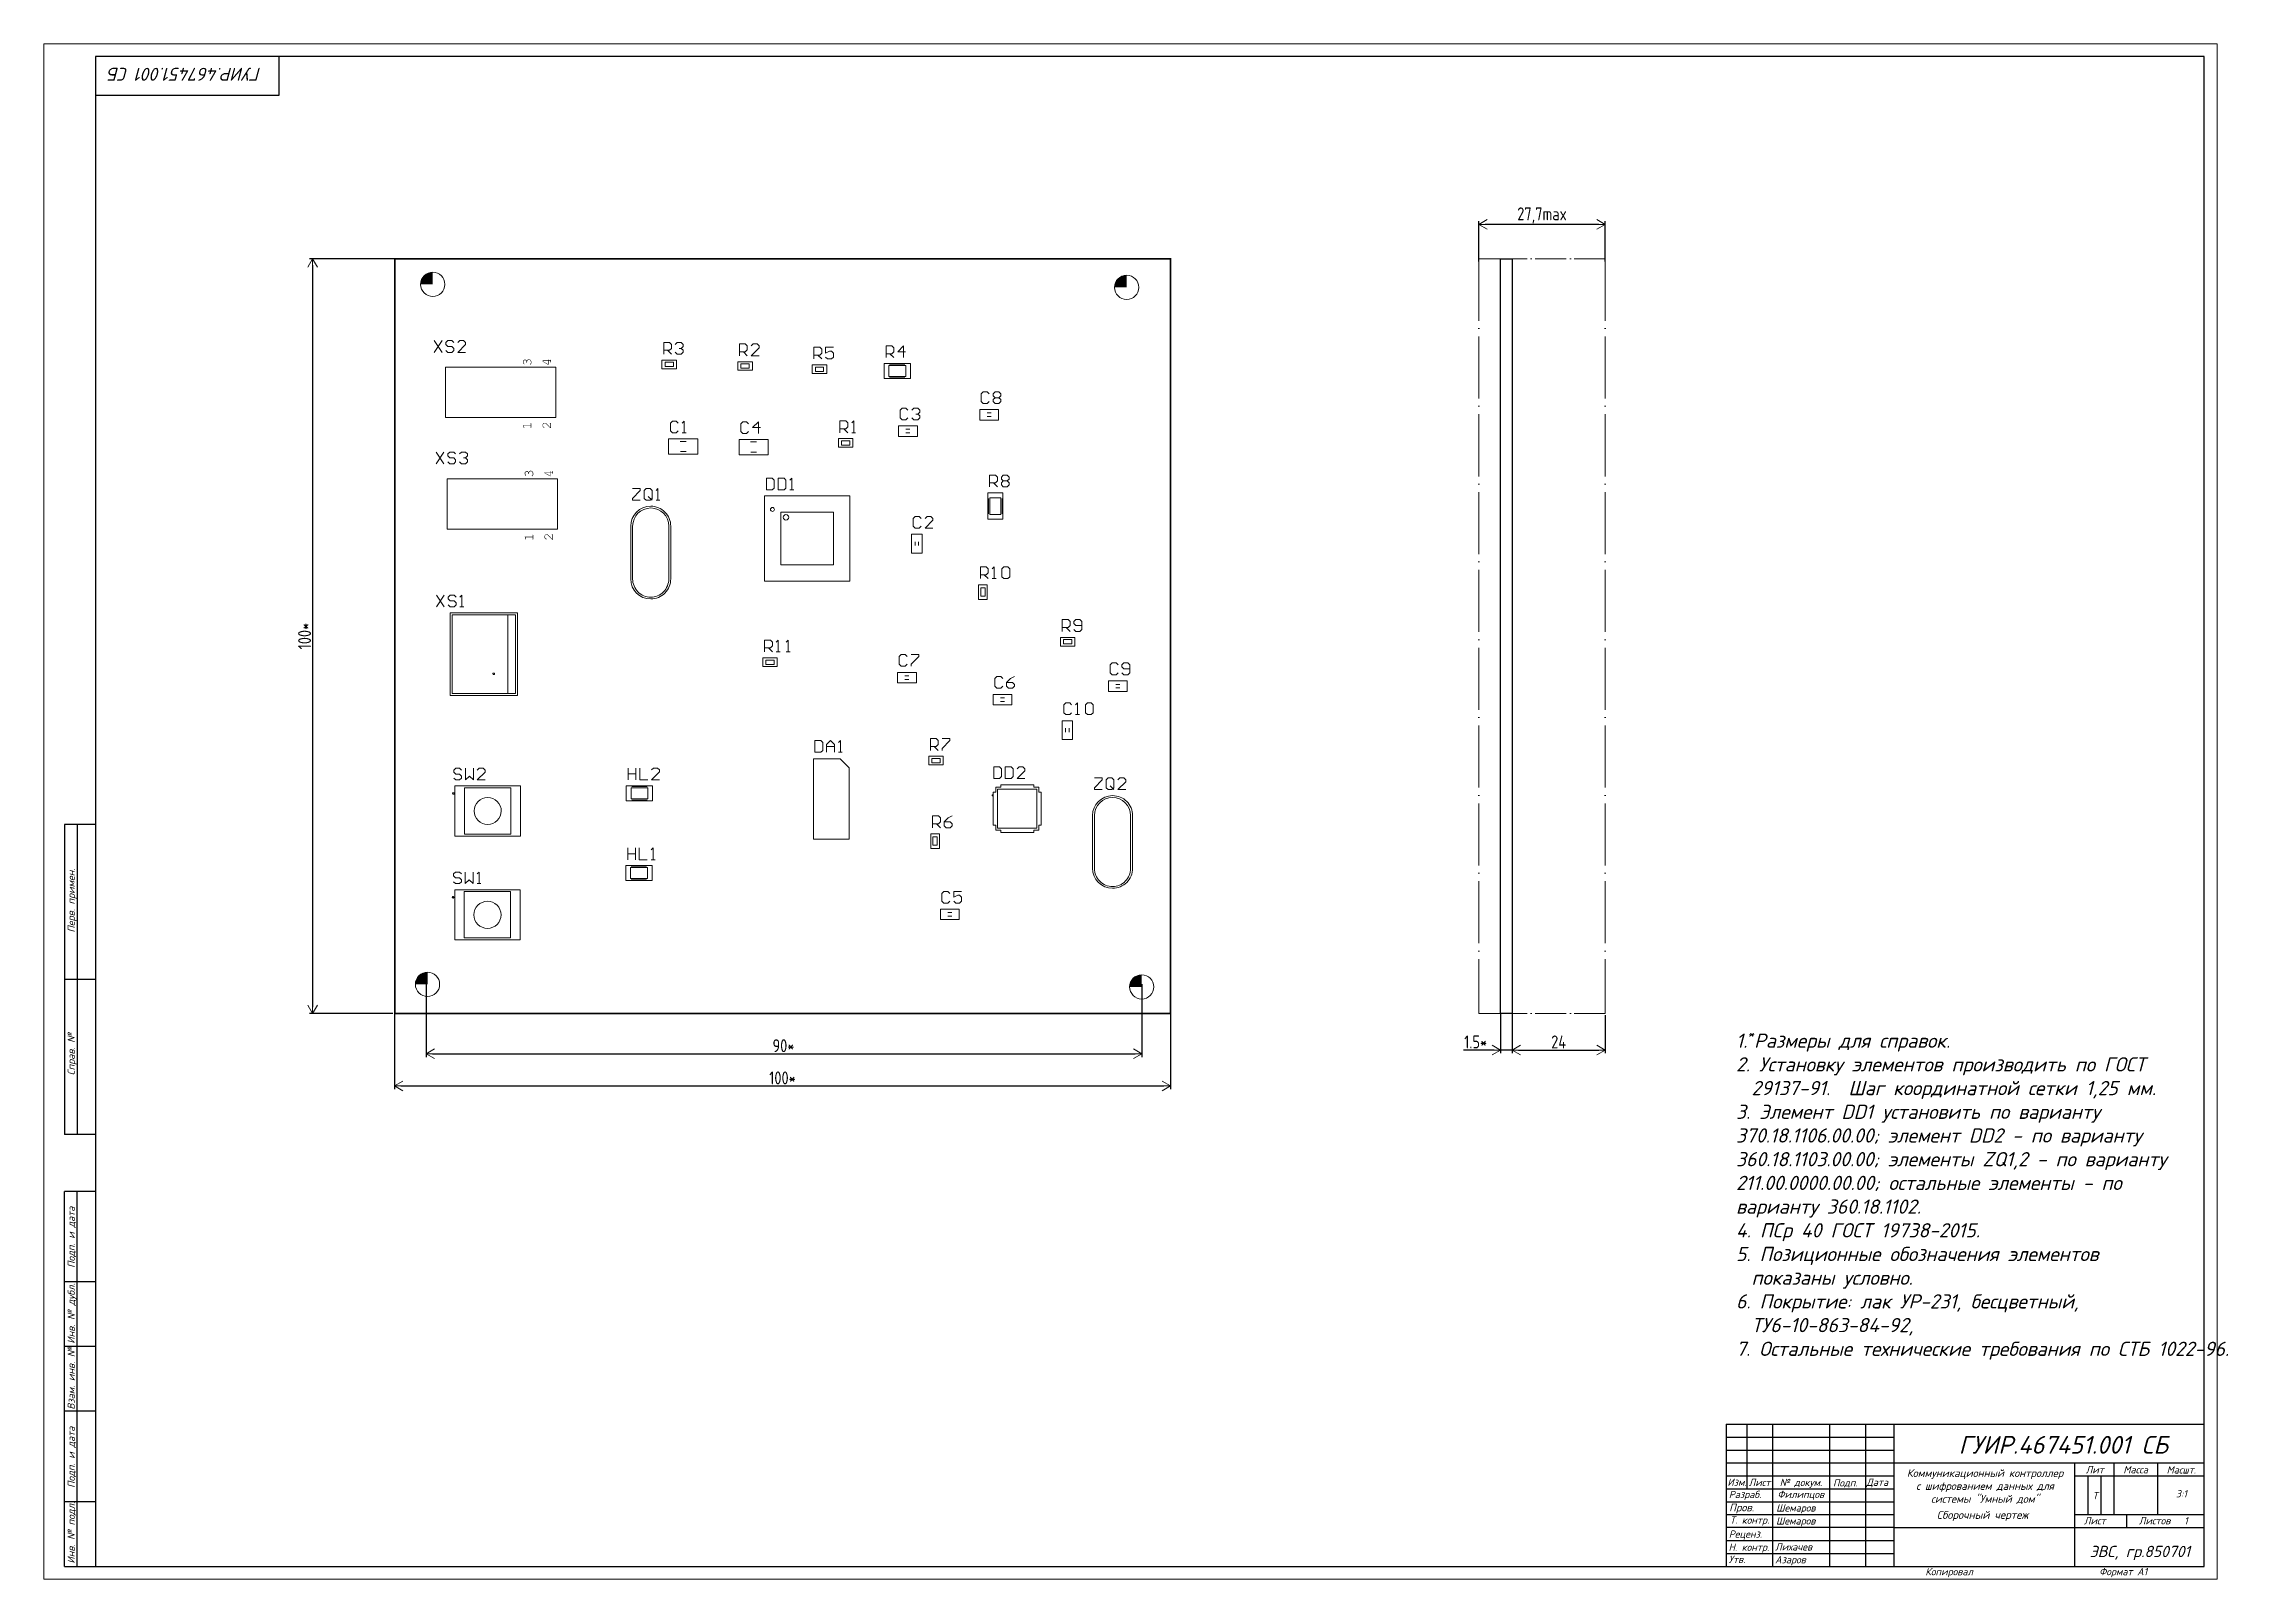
# Model space of a CAD drawing. Header units: inches. Extents: x 0 to 2654, y 0 to 957.
# Drawn here: x 1029 to 1875, y 359 to 953 of the extents above; entities that cross this region are included whole.
import ezdxf

# ---------------------------------------------------------------- set-up
doc = ezdxf.new("R2010")
doc.units = ezdxf.units.IN
doc.header["$MEASUREMENT"] = 0
doc.linetypes.add('ACAD_ISO04W100', pattern=[30, 24, -3, 0, -3])
for name, color, linetype in [('FORMAT', 7, 'Continuous'), ('FORMAT_', 7, 'Continuous'), ('TEXT', 7, 'Continuous')]:
    doc.layers.add(name, color=color, linetype=linetype)
doc.layers.add('Invis', color=7, linetype='Continuous', plot=False)
doc.layers.add('Razmer', color=7, linetype='Continuous', lineweight=30)
doc.styles.add('RUS', font='isocpeui.ttf', dxfattribs={"height": 3})
doc.styles.get("Standard").update_dxf_attribs({"font": ''})
doc.styles.get('Standard').set_extended_font_data('GOST type A')
doc.dimstyles.new('ISO-25', dxfattribs={"dimtxt": 2.5, "dimasz": 2.5, "dimexe": 1.25, "dimexo": 0.625, "dimtad": 1, "dimtxsty": 'Standard', "dimcen": 2.5, "dimadec": 0, "dimazin": 0, "dimtfac": 1, "dimtmove": 0, "dimatfit": 3, "dimfxl": 1, "dimarcsym": 0})

msp = doc.modelspace()

# ---------------------------------------------------------------- texts
at = {"layer": 'TEXT', "attachment_point": 1, "style": 'RUS'}
for s, insert, char_height, width, rotation in [('\\pxqc,t4;ГУИР.467451.001 СБ', (1135.39196, 938.94043), 5.0027911, 102.3692758, 180), ('Перв. примен.', (1038.72625, 609.43163), 2.8006, 24.4014571, 90), ('Справ. №', (1038.72625, 554.23443), 2.8006, 24.4014571, 90), ('Подп. и дата', (1038.72625, 479.71736), 2.8006, 24.4014571, 90), ('Инв. № дубл.', (1038.72625, 450.38765), 2.8006, 24.4014571, 90), ('Взам. инв. №', (1038.72625, 424.86226), 2.8006, 24.4014571, 90), ('Подп. и дата', (1038.72625, 394.61182), 2.8006, 24.4014571, 90), ('Инв. № подл.', (1038.72625, 365.32852), 2.8006, 24.4014571, 90)]:
    msp.add_mtext(s, dxfattribs=dict(at, insert=insert, char_height=char_height, width=width, rotation=rotation))
at = {"layer": 'TEXT', "color": 1, "insert": (1684.33031, 592.23236), "char_height": 6, "width": 180.9026286, "attachment_point": 1, "style": 'RUS'}
msp.add_mtext('\\A1;\\P\\P{\\H0.91667x;1.\\H0.7x;\\S*^ ;\\H1.4286x;Размеры для справок.\\P\\pxi-1,l1;2. Установку элементов производить по ГОСТ 29137-91.  Шаг координатной сетки 1,25 мм. \\P\\pi0,l0;3. Элемент DD1 установить по варианту 370.18.1106.00.00; элемент DD2 - по варианту 360.18.1103.00.00; элементы ZQ1,2 - по варианту 211.00.0000.00.00; остальные элементы - по варианту 360.18.1102.\\P4. ПСр 40 ГОСТ 19738-2015.\\P\\pi-1,l1;5. Позиционные обозначения элементов    показаны условно.\\P6. Покрытие: лак УР-231, бесцветный,  ТУ6-10-863-84-92, \\P7. Остальные технические требования по СТБ 1022-96.}', dxfattribs=at)
at = {"layer": 'TEXT', "attachment_point": 1, "style": 'RUS'}
for s, insert, char_height, width in [('\\pxqc,t4;ГУИР.467451.001 СБ', (1740.77203, 414.71861), 6.863256, 140.4389144), ('Изм.', (1681.00258, 398.19108), 2.8006, 7), ('Лист', (1689.24002, 398.1502), 2.8006, 12), ('№ докум.', (1701.2553, 398.13445), 2.8006, 17.4546813), ('Подп.', (1721.86858, 397.96602), 2.8006, 12), ('Дата', (1734.7611, 398.18961), 2.8006, 12), ('\\pxqc,t4;Коммуникационный контроллер с шифрованием данных для системы "Умный дом"', (1749.99785, 401.84263), 3, 61.3872981), ('Лит', (1819.65046, 403.06085), 2.8006, 8.5236295), ('Масса', (1834.21737, 403.05023), 2.8006, 12.3525381), ('Масшт.', (1850.96447, 402.96602), 2.8006, 13.3514133), ('Разраб.', (1681.54815, 393.47132), 2.8006, 16.4547), ('Филипцов', (1700.37253, 393.53481), 2.8006, 16.4547), ('Т', (1822.29874, 392.99611), 2.8006, 2.613388), ('3:1', (1854.54528, 393.75628), 2.8006, 13.3514133), ('Пров.', (1681.67004, 388.55554), 3, 16.4547), ('Т. контр.', (1681.9676, 383.55554), 2.8006, 17.4547), ('Шемаров', (1699.81828, 383.24075), 2.8006, 16.4547), ('Шемаров', (1699.87979, 388.26393), 2.8006, 16.4547), ('\\pxqc;Сборочный чертеж', (1743.26263, 385.7062), 3.0787223, 72.8461632), ('Лист ', (1818.96447, 383.3135), 2.8006, 17.4547), ('Листов   1', (1840.22138, 383.3135), 2.8006, 19.8678529), ('Н. контр.', (1681.44935, 373.06085), 2.8006, 20.7491216), ('Реценз.', (1681.55769, 378.14507), 2.8006, 18.4547), ('Лихачев', (1699.45024, 373.19428), 2.8006, 16.4547), ('\\pxqc,t4;ЭВС, гр.850701', (1795.93236, 372.21238), 4.3674355, 89.3683546), ('Утв.', (1681.48622, 368.38711), 2.8006, 17.4547), ('Азаров', (1699.45002, 368.23218), 2.8006, 16.4547), ('Копировал', (1757.58776, 363.61325), 2.800567, 25.3304523), ('Формат А1', (1824.85881, 363.62221), 2.800567, 21.4102051)]:
    msp.add_mtext(s, dxfattribs=dict(at, insert=insert, char_height=char_height, width=width))

# ---------------------------------------------------------------- blocks, each defined once
blk = doc.blocks.new('Arrow60')
at = {"lineweight": 9}
for q in [(-1.5, 0), (-1.3, 0.75), (-1.3, -0.75)]:
    blk.add_line((0, 0), q, dxfattribs=at)
blk = doc.blocks.new('*D43')
at = {"layer": 'Defpoints', "color": 0, "transparency": 16777216}
for p in [(1593.22, 579), (1597.72, 579), (1593.22, 564)]:
    blk.add_point(p, dxfattribs=at)
at = {"layer": 'Razmer', "color": 0, "lineweight": -2, "transparency": 16777216}
for p, q in [((1593.22, 578.38), (1593.22, 562.75)), ((1597.72, 578.38), (1597.72, 562.75)), ((1590.72, 564), (1578.92, 564)), ((1597.72, 564), (1593.22, 564)), ((1600.22, 564), (1602.72, 564))]:
    blk.add_line(p, q, dxfattribs=at)
at = {"layer": 'Razmer', "color": 0, "lineweight": -2, "transparency": 16777216, "xscale": 2.5, "yscale": 2.5, "zscale": 2.5}
blk.add_blockref('Arrow60', (1593.22, 564), dxfattribs=at)
at = {"layer": 'Razmer', "color": 0, "lineweight": -2, "transparency": 16777216, "xscale": 2.5, "yscale": 2.5, "zscale": 2.5, "rotation": 180}
blk.add_blockref('Arrow60', (1597.72, 564), dxfattribs=at)
at = {"layer": 'Razmer', "color": 0, "lineweight": 13, "transparency": 16777216, "insert": (1583.57, 567.13), "char_height": 3, "attachment_point": 5}
blk.add_mtext('{\\H1.66667x;1.5*}', dxfattribs=at)
blk = doc.blocks.new('*D44')
at = {"layer": 'Defpoints', "color": 0, "transparency": 16777216}
for p in [(1584.78, 883.36), (1584.78, 868.36), (1633.72, 868.36)]:
    blk.add_point(p, dxfattribs=at)
at = {"layer": 'Razmer', "color": 0, "lineweight": -2, "transparency": 16777216}
for p, q in [((1584.78, 868.98), (1584.78, 884.61)), ((1631.22, 883.36), (1587.28, 883.36)), ((1633.72, 868.98), (1633.72, 884.61))]:
    blk.add_line(p, q, dxfattribs=at)
at = {"layer": 'Razmer', "color": 0, "lineweight": -2, "transparency": 16777216, "xscale": 2.5, "yscale": 2.5, "zscale": 2.5, "rotation": 180}
blk.add_blockref('Arrow60', (1584.78, 883.36), dxfattribs=at)
at = {"layer": 'Razmer', "color": 0, "lineweight": -2, "transparency": 16777216, "xscale": 2.5, "yscale": 2.5, "zscale": 2.5}
blk.add_blockref('Arrow60', (1633.72, 883.36), dxfattribs=at)
at = {"layer": 'Razmer', "color": 0, "lineweight": 13, "transparency": 16777216, "insert": (1609.25, 886.86), "char_height": 3, "attachment_point": 5}
blk.add_mtext('{\\H1.66667x;27,7max}', dxfattribs=at)
blk = doc.blocks.new('*D45')
at = {"color": 0, "lineweight": -2, "transparency": 16777216}
for p, q in [((1166.47, 870.09), (1132.3, 870.09)), ((1133.55, 867.59), (1133.55, 580.59)), ((1164.59, 578.09), (1132.3, 578.09))]:
    blk.add_line(p, q, dxfattribs=at)
at = {"layer": 'Defpoints', "color": 0, "transparency": 16777216}
for p in [(1167.1, 870.09), (1133.55, 578.09), (1165.21, 578.09)]:
    blk.add_point(p, dxfattribs=at)
at = {"color": 0, "lineweight": -2, "transparency": 16777216, "xscale": 2.5, "yscale": 2.5, "zscale": 2.5}
for p, rotation in [((1133.55, 870.09), 90), ((1133.55, 578.09), 270)]:
    blk.add_blockref('Arrow60', p, dxfattribs=dict(at, rotation=rotation))
at = {"color": 0, "lineweight": 13, "transparency": 16777216, "insert": (1130.43, 724.09), "char_height": 3.5, "attachment_point": 5, "rotation": 90}
blk.add_mtext('{\\H1.42857x;100*}', dxfattribs=at)
blk = doc.blocks.new('*D46')
at = {"color": 0, "lineweight": -2, "transparency": 16777216}
for p, q in [((1165.21, 585.2), (1165.21, 548.83)), ((1465.47, 585.2), (1465.47, 548.83)), ((1167.71, 550.08), (1462.97, 550.08))]:
    blk.add_line(p, q, dxfattribs=at)
at = {"layer": 'Defpoints', "color": 0, "transparency": 16777216}
for p in [(1165.21, 585.83), (1465.47, 585.83), (1465.47, 550.08)]:
    blk.add_point(p, dxfattribs=at)
at = {"color": 0, "lineweight": -2, "transparency": 16777216, "xscale": 2.5, "yscale": 2.5, "zscale": 2.5, "rotation": 180}
blk.add_blockref('Arrow60', (1165.21, 550.08), dxfattribs=at)
at = {"color": 0, "lineweight": -2, "transparency": 16777216, "xscale": 2.5, "yscale": 2.5, "zscale": 2.5}
blk.add_blockref('Arrow60', (1465.47, 550.08), dxfattribs=at)
at = {"color": 0, "lineweight": 13, "transparency": 16777216, "insert": (1315.34, 553.21), "char_height": 3.5, "attachment_point": 5}
blk.add_mtext('{\\H1.42857x;100*}', dxfattribs=at)
blk = doc.blocks.new('*D47')
at = {"color": 0, "lineweight": -2, "transparency": 16777216}
for p, q in [((1177.48, 589.45), (1177.48, 561.28)), ((1454.38, 589.45), (1454.38, 561.28)), ((1179.98, 562.53), (1451.88, 562.53))]:
    blk.add_line(p, q, dxfattribs=at)
at = {"layer": 'Defpoints', "color": 0, "transparency": 16777216}
for p in [(1177.48, 590.08), (1454.38, 590.08), (1454.38, 562.53)]:
    blk.add_point(p, dxfattribs=at)
at = {"color": 0, "lineweight": -2, "transparency": 16777216, "xscale": 2.5, "yscale": 2.5, "zscale": 2.5, "rotation": 180}
blk.add_blockref('Arrow60', (1177.48, 562.53), dxfattribs=at)
at = {"color": 0, "lineweight": -2, "transparency": 16777216, "xscale": 2.5, "yscale": 2.5, "zscale": 2.5}
blk.add_blockref('Arrow60', (1454.38, 562.53), dxfattribs=at)
at = {"color": 0, "lineweight": 13, "transparency": 16777216, "insert": (1315.73, 565.66), "char_height": 3.5, "attachment_point": 5}
blk.add_mtext('{\\H1.42857x;90*}', dxfattribs=at)
blk = doc.blocks.new('*D48')
at = {"layer": 'Defpoints', "color": 0, "transparency": 16777216}
for p in [(1597.72, 578.09), (1633.72, 578.09), (1633.72, 564)]:
    blk.add_point(p, dxfattribs=at)
at = {"layer": 'Razmer', "color": 0, "lineweight": -2, "transparency": 16777216}
for p, q in [((1597.72, 577.46), (1597.72, 562.75)), ((1633.72, 577.46), (1633.72, 562.75)), ((1600.22, 564), (1631.22, 564))]:
    blk.add_line(p, q, dxfattribs=at)
at = {"layer": 'Razmer', "color": 0, "lineweight": -2, "transparency": 16777216, "xscale": 2.5, "yscale": 2.5, "zscale": 2.5, "rotation": 180}
blk.add_blockref('Arrow60', (1597.72, 564), dxfattribs=at)
at = {"layer": 'Razmer', "color": 0, "lineweight": -2, "transparency": 16777216, "xscale": 2.5, "yscale": 2.5, "zscale": 2.5}
blk.add_blockref('Arrow60', (1633.72, 564), dxfattribs=at)
at = {"layer": 'Razmer', "color": 0, "lineweight": 13, "transparency": 16777216, "insert": (1615.72, 567.13), "char_height": 3, "attachment_point": 5}
blk.add_mtext('{\\H1.66667x;24}', dxfattribs=at)

# ---------------------------------------------------------------- dimensions: what is measured, and where the dimension line sits
at = {"lineweight": 13}
dim = msp.add_linear_dim(base=(1133.55194, 578.08841), p1=(1167.09955, 870.09242), p2=(1165.21158, 578.08841), angle=90, text='{\\H1.42857x;100*}', dimstyle='ISO-25', override={"dimtxt": 3.5, "dimblk1": 'Arrow60', "dimblk2": 'Arrow60', "dimsah": 1}, dxfattribs=at)
dim.commit()
dim.dimension.update_dxf_attribs({"geometry": '*D45', "text_midpoint": (1130.42516, 724.09042)})
for base, p1, p2, text, picture, middle in [((1465.46983, 550.07961), (1165.21158, 585.82685), (1465.46983, 585.82685), '{\\H1.42857x;100*}', '*D46', (1315.3407, 550.07961)), ((1454.37849, 562.52944), (1177.48143, 590.07755), (1454.37849, 590.07755), '{\\H1.42857x;90*}', '*D47', (1315.73221, 562.52944))]:
    dim = msp.add_linear_dim(base=base, p1=p1, p2=p2, text=text, dimstyle='ISO-25', override={"dimtxt": 3.5, "dimblk1": 'Arrow60', "dimblk2": 'Arrow60', "dimsah": 1}, dxfattribs=at)
    dim.commit()
    dim.dimension.update_dxf_attribs({"geometry": picture, "text_midpoint": middle, "dimtype": 160})
at = {"layer": 'Razmer', "color": 7, "lineweight": 13}
for base, p1, p2, text, override, picture, middle in [((1584.77957, 883.35635), (1633.72437, 868.35635), (1584.77957, 868.35635), '{\\H1.66667x;27,7max}', {"dimtxt": 3, "dimasz": 2.5, "dimlfac": 0.5, "dimpost": 'max', "dimblk1": 'Arrow60', "dimblk2": 'Arrow60', "dimsah": 1, "dimfrac": 2}, '*D44', (1609.25197, 886.85841)), ((1593.22437, 564.00172), (1597.72437, 579.00172), (1593.22437, 579.00172), '{\\H1.66667x;1.5*}', {"dimtxt": 3, "dimasz": 2.5, "dimblk1": 'Arrow60', "dimblk2": 'Arrow60', "dimsah": 1, "dimfrac": 2}, '*D43', (1583.57327, 567.12851)), ((1633.72437, 564.00172), (1597.72437, 578.08841), (1633.72437, 578.08841), '{\\H1.66667x;24}', {"dimtxt": 3, "dimasz": 2.5, "dimblk1": 'Arrow60', "dimblk2": 'Arrow60', "dimsah": 1, "dimfrac": 2}, '*D48', (1615.72437, 567.12851))]:
    dim = msp.add_linear_dim(base=base, p1=p1, p2=p2, angle=180, text=text, dimstyle='ISO-25', override=override, dxfattribs=at)
    dim.commit()
    dim.dimension.update_dxf_attribs({"geometry": picture, "text_midpoint": middle})

# ---------------------------------------------------------------- hatches: boundary and pattern name
at = {"lineweight": 9}
h = msp.add_hatch(color=256, dxfattribs=at)
h.dxf.hatch_style = 1
h.paths.add_polyline_path([(1180.03882, 860.15897), (1175.35132, 860.15897, -0.414213562), (1180.03882, 864.84647)])
h = msp.add_hatch(color=256, dxfattribs=at)
h.dxf.hatch_style = 1
h.paths.add_polyline_path([(1448.52792, 858.98529), (1443.84042, 858.98529, -0.414213562), (1448.52792, 863.67279)])
at = {"lineweight": 9, "transparency": 33554559}
for points in [[(1216.43886, 830.59469), (1216.43886, 830.59469), (1216.43886, 830.59469), (1216.43886, 830.59469), (1216.43886, 830.67076), (1216.51493, 830.67076), (1216.51493, 830.74707), (1216.59125, 830.82339), (1216.66756, 830.89773), (1216.66756, 830.9738), (1216.81797, 831.05011), (1216.81797, 831.05011), (1216.81797, 831.05011), (1216.89404, 831.05011), (1216.89404, 831.12618), (1216.97036, 831.12618), (1217.04667, 831.20225), (1217.19906, 831.20225), (1217.27513, 831.20225), (1217.27513, 831.20225), (1217.27513, 831.20225), (1217.27513, 831.20225), (1217.3512, 831.20225), (1217.3512, 831.20225), (1217.42752, 831.20225), (1217.50185, 831.12618), (1217.57817, 831.12618), (1217.65424, 831.12618), (1217.73031, 831.05011), (1217.73031, 831.05011), (1217.80663, 830.9738), (1217.88294, 830.89773), (1217.95901, 830.89773), (1217.95901, 830.89773), (1217.95901, 830.89773), (1217.95901, 830.82339), (1217.95901, 830.82339), (1218.03533, 830.82339), (1218.03533, 830.74707), (1218.03533, 830.74707), (1218.10967, 830.67076), (1218.10967, 830.59469), (1218.10967, 830.51862), (1218.18574, 830.4423), (1218.18574, 830.28991), (1218.18574, 830.21558), (1218.26181, 830.06319), (1218.26181, 830.06319), (1218.26181, 830.06319), (1218.26181, 830.06319), (1218.26181, 830.06319), (1218.18574, 829.98712), (1218.18574, 829.9108), (1218.18574, 829.83449), (1218.18574, 829.75842), (1218.18574, 829.60801), (1218.10967, 829.53169), (1218.10967, 829.53169), (1218.10967, 829.53169), (1218.10967, 829.53169), (1218.10967, 829.45538), (1218.03533, 829.45538), (1218.03533, 829.37931), (1218.03533, 829.30324), (1217.95901, 829.22692), (1217.88294, 829.15085), (1217.88294, 829.15085), (1217.88294, 829.07652), (1217.88294, 829.07652), (1217.80663, 829.07652), (1217.80663, 829.07652), (1217.80663, 829.07652), (1217.73031, 829.07652), (1217.73031, 829.07652), (1217.73031, 829.07652), (1217.73031, 829.15085), (1217.73031, 829.15085), (1217.65424, 829.15085), (1217.65424, 829.15085), (1217.65424, 829.22692), (1217.65424, 829.22692), (1217.73031, 829.22692), (1217.73031, 829.30324), (1217.73031, 829.30324), (1217.73031, 829.30324), (1217.73031, 829.30324), (1217.80663, 829.37931), (1217.80663, 829.37931), (1217.80663, 829.45538), (1217.88294, 829.45538), (1217.88294, 829.53169), (1217.95901, 829.68235), (1217.95901, 829.75842), (1218.03533, 829.9108), (1218.03533, 829.98712), (1218.03533, 830.13951), (1218.03533, 830.13951), (1218.03533, 830.13951), (1218.03533, 830.13951), (1218.03533, 830.13951), (1218.03533, 830.21558), (1218.03533, 830.21558), (1217.95901, 830.28991), (1217.95901, 830.4423), (1217.88294, 830.51862), (1217.88294, 830.59469), (1217.80663, 830.74707), (1217.80663, 830.74707), (1217.80663, 830.74707), (1217.73031, 830.74707), (1217.73031, 830.82339), (1217.65424, 830.82339), (1217.57817, 830.89773), (1217.50185, 830.9738), (1217.3512, 830.9738), (1217.3512, 830.9738), (1217.27513, 830.9738), (1217.27513, 830.9738), (1217.19906, 830.9738), (1217.19906, 830.9738), (1217.12274, 830.9738), (1217.12274, 830.9738), (1217.04667, 830.89773), (1216.97036, 830.89773), (1216.89404, 830.82339), (1216.89404, 830.82339), (1216.89404, 830.82339), (1216.81797, 830.82339), (1216.81797, 830.74707), (1216.74363, 830.74707), (1216.66756, 830.67076), (1216.66756, 830.59469), (1216.59125, 830.51862), (1216.59125, 830.51862), (1216.59125, 830.4423), (1216.59125, 830.4423), (1216.59125, 830.36598), (1216.51493, 830.28991), (1216.51493, 830.21558), (1216.51493, 830.13951), (1216.51493, 830.06319), (1216.51493, 830.06319), (1216.51493, 829.98712), (1216.51493, 829.98712), (1216.51493, 829.98712), (1216.43886, 829.9108), (1216.43886, 829.9108), (1216.43886, 829.9108), (1216.43886, 829.9108), (1216.36279, 829.9108), (1216.36279, 829.9108), (1216.36279, 829.9108), (1216.36279, 829.9108), (1216.28647, 829.9108), (1216.28647, 829.9108), (1216.28647, 829.9108), (1216.28647, 829.98712), (1216.28647, 829.98712), (1216.28647, 830.21558), (1216.28647, 830.21558), (1216.28647, 830.21558), (1216.28647, 830.21558), (1216.28647, 830.21558), (1216.28647, 830.28991), (1216.28647, 830.36598), (1216.2104, 830.4423), (1216.2104, 830.51862), (1216.13607, 830.59469), (1216.13607, 830.67076), (1216.13607, 830.67076), (1216.05975, 830.67076), (1216.05975, 830.74707), (1215.98343, 830.74707), (1215.90736, 830.82339), (1215.83129, 830.82339), (1215.75498, 830.82339), (1215.67866, 830.89773), (1215.67866, 830.89773), (1215.67866, 830.89773), (1215.67866, 830.82339), (1215.60259, 830.82339), (1215.60259, 830.82339), (1215.52826, 830.82339), (1215.45219, 830.74707), (1215.37587, 830.74707), (1215.2998, 830.67076), (1215.2998, 830.67076), (1215.2998, 830.67076), (1215.22348, 830.59469), (1215.22348, 830.51862), (1215.14716, 830.4423), (1215.14716, 830.36598), (1215.14716, 830.28991), (1215.07109, 830.13951), (1215.07109, 830.13951), (1215.07109, 830.13951), (1215.14716, 830.06319), (1215.14716, 829.98712), (1215.14716, 829.98712), (1215.14716, 829.9108), (1215.14716, 829.83449), (1215.22348, 829.75842), (1215.22348, 829.75842), (1215.22348, 829.68235), (1215.22348, 829.68235), (1215.22348, 829.60801), (1215.2998, 829.60801), (1215.2998, 829.53169), (1215.37587, 829.53169), (1215.37587, 829.45538), (1215.37587, 829.45538), (1215.45219, 829.45538), (1215.45219, 829.37931), (1215.45219, 829.37931), (1215.45219, 829.37931), (1215.45219, 829.37931), (1215.45219, 829.37931), (1215.45219, 829.30324), (1215.45219, 829.30324), (1215.45219, 829.30324), (1215.45219, 829.30324), (1215.45219, 829.22692), (1215.45219, 829.22692), (1215.37587, 829.22692), (1215.37587, 829.22692), (1215.37587, 829.22692), (1215.37587, 829.22692), (1215.2998, 829.22692), (1215.2998, 829.30324), (1215.2998, 829.30324), (1215.22348, 829.30324), (1215.14716, 829.37931), (1215.14716, 829.45538), (1215.14716, 829.45538), (1215.07109, 829.45538), (1215.07109, 829.45538), (1215.07109, 829.53169), (1215.07109, 829.53169), (1215.07109, 829.60801), (1214.99502, 829.68235), (1214.99502, 829.75842), (1214.91871, 829.9108), (1214.91871, 829.98712), (1214.91871, 830.13951), (1214.91871, 830.13951), (1214.91871, 830.13951), (1214.91871, 830.21558), (1214.91871, 830.21558), (1214.91871, 830.28991), (1214.91871, 830.28991), (1214.91871, 830.36598), (1214.91871, 830.51862), (1214.99502, 830.59469), (1215.07109, 830.74707), (1215.07109, 830.74707), (1215.14716, 830.82339), (1215.14716, 830.82339), (1215.14716, 830.82339), (1215.14716, 830.82339), (1215.22348, 830.89773), (1215.2998, 830.9738), (1215.37587, 830.9738), (1215.45219, 831.05011), (1215.60259, 831.05011), (1215.67866, 831.05011), (1215.67866, 831.05011), (1215.75498, 831.05011), (1215.75498, 831.05011), (1215.75498, 831.05011), (1215.83129, 831.05011), (1215.90736, 831.05011), (1215.98343, 831.05011), (1216.05975, 830.9738), (1216.13607, 830.9738), (1216.13607, 830.9738), (1216.13607, 830.89773), (1216.2104, 830.89773), (1216.2104, 830.82339), (1216.28647, 830.82339), (1216.36279, 830.74707), (1216.36279, 830.67076)], [(1214.91871, 805.68127), (1217.95728, 805.68127), (1217.95728, 806.51581), (1218.03335, 806.51581), (1218.03335, 806.51581), (1218.03335, 806.51581), (1218.10967, 806.51581), (1218.10967, 806.51581), (1218.10967, 806.51581), (1218.10967, 806.51581), (1218.10967, 806.43949), (1218.10967, 806.43949), (1218.18574, 806.36317), (1218.18574, 804.69261), (1218.18574, 804.69261), (1218.18574, 804.69261), (1218.10967, 804.69261), (1218.10967, 804.6163), (1218.10967, 804.6163), (1218.10967, 804.6163), (1218.10967, 804.6163), (1218.10967, 804.54196), (1218.03335, 804.54196), (1218.03335, 804.54196), (1218.03335, 804.54196), (1217.95728, 804.6163), (1217.95728, 804.6163), (1217.95728, 804.6163), (1217.95728, 804.6163), (1217.95728, 804.69261), (1217.95728, 804.69261), (1217.95728, 805.45257), (1215.22348, 805.45257), (1215.4502, 804.76893), (1215.4502, 804.76893), (1215.4502, 804.69261), (1215.4502, 804.69261), (1215.4502, 804.69261), (1215.4502, 804.69261), (1215.4502, 804.6163), (1215.4502, 804.6163), (1215.4502, 804.6163), (1215.4502, 804.6163), (1215.37413, 804.6163), (1215.37413, 804.54196), (1215.37413, 804.54196), (1215.37413, 804.54196), (1215.29782, 804.54196), (1215.29782, 804.54196), (1215.29782, 804.6163), (1215.29782, 804.6163), (1215.29782, 804.6163), (1215.22348, 804.6163), (1215.22348, 804.69261)], [(1225.55606, 804.76893), (1225.55606, 806.43949), (1225.47975, 806.43949), (1225.47975, 806.43949), (1225.47975, 806.43949), (1225.40368, 806.43949), (1225.40368, 806.43949), (1225.32934, 806.43949), (1225.32934, 806.43949), (1225.32934, 806.43949), (1225.32934, 806.51581), (1225.32934, 806.51581), (1225.32934, 806.51581), (1225.32934, 806.51581), (1225.32934, 806.59188), (1225.32934, 806.59188), (1225.32934, 806.59188), (1225.40368, 806.59188), (1225.40368, 806.59188), (1225.47975, 806.59188), (1225.78477, 806.59188), (1225.78477, 804.54196), (1225.40368, 804.54196), (1225.40368, 804.54196), (1225.40368, 804.6163), (1225.40368, 804.6163), (1225.32934, 804.69261), (1225.25327, 804.76893), (1225.25327, 804.845), (1225.17695, 804.92132), (1225.10064, 804.99739), (1224.9485, 805.07346), (1224.87218, 805.14977), (1224.72177, 805.3765), (1224.49307, 805.6052), (1224.26437, 805.83192), (1224.26437, 805.83192), (1224.26437, 805.83192), (1224.1883, 805.90799), (1224.1883, 805.90799), (1224.11396, 805.98406), (1224.03789, 806.06038), (1223.96157, 806.1367), (1223.8855, 806.1367), (1223.80919, 806.21277), (1223.80919, 806.21277), (1223.80919, 806.21277), (1223.80919, 806.28884), (1223.73287, 806.28884), (1223.6568, 806.36317), (1223.6568, 806.36317), (1223.58073, 806.36317), (1223.58073, 806.36317), (1223.58073, 806.36317), (1223.58073, 806.36317), (1223.50441, 806.36317), (1223.50441, 806.43949), (1223.43008, 806.43949), (1223.43008, 806.43949), (1223.35376, 806.43949), (1223.35376, 806.43949), (1223.27769, 806.36317), (1223.20162, 806.36317), (1223.1253, 806.36317), (1223.04923, 806.28884), (1222.97292, 806.28884), (1222.8966, 806.21277), (1222.8966, 806.21277), (1222.8966, 806.1367), (1222.82226, 806.06038), (1222.82226, 806.06038), (1222.7462, 805.98406), (1222.7462, 805.83192), (1222.7462, 805.75561), (1222.67013, 805.68127), (1222.67013, 805.68127), (1222.67013, 805.6052), (1222.67013, 805.6052), (1222.67013, 805.6052), (1222.7462, 805.52888), (1222.7462, 805.45257), (1222.7462, 805.3765), (1222.7462, 805.30043), (1222.82226, 805.22411), (1222.8966, 805.14977), (1222.8966, 805.14977), (1222.8966, 805.14977), (1222.8966, 805.07346), (1222.97292, 805.07346), (1223.04923, 804.99739), (1223.1253, 804.92132), (1223.20162, 804.92132), (1223.27769, 804.92132), (1223.27769, 804.92132), (1223.27769, 804.845), (1223.27769, 804.845), (1223.35376, 804.845), (1223.35376, 804.845), (1223.35376, 804.845), (1223.35376, 804.845), (1223.35376, 804.76893), (1223.35376, 804.76893), (1223.35376, 804.76893), (1223.35376, 804.76893), (1223.35376, 804.69261), (1223.35376, 804.69261), (1223.35376, 804.69261), (1223.35376, 804.69261), (1223.27769, 804.69261), (1223.27769, 804.69261), (1223.27769, 804.69261), (1223.27769, 804.69261), (1223.20162, 804.69261), (1223.20162, 804.69261), (1223.1253, 804.69261), (1223.04923, 804.69261), (1223.04923, 804.76893), (1222.97292, 804.76893), (1222.8966, 804.845), (1222.8966, 804.845), (1222.8966, 804.845), (1222.82226, 804.92132), (1222.7462, 804.92132), (1222.7462, 804.99739), (1222.67013, 805.07346), (1222.59381, 805.14977), (1222.59381, 805.14977), (1222.59381, 805.14977), (1222.59381, 805.22411), (1222.59381, 805.22411), (1222.51749, 805.30043), (1222.51749, 805.3765), (1222.51749, 805.45257), (1222.51749, 805.52888), (1222.51749, 805.68127), (1222.51749, 805.68127), (1222.51749, 805.68127), (1222.51749, 805.68127), (1222.51749, 805.68127), (1222.51749, 805.75561), (1222.51749, 805.75561), (1222.51749, 805.90799), (1222.59381, 805.98406), (1222.59381, 806.1367), (1222.67013, 806.1367), (1222.67013, 806.21277), (1222.7462, 806.28884), (1222.7462, 806.36317), (1222.7462, 806.36317), (1222.7462, 806.36317), (1222.82226, 806.36317), (1222.82226, 806.36317), (1222.8966, 806.43949), (1222.97292, 806.51581), (1223.04923, 806.51581), (1223.1253, 806.59188), (1223.27769, 806.59188), (1223.35376, 806.59188), (1223.43008, 806.59188), (1223.43008, 806.59188), (1223.43008, 806.59188), (1223.43008, 806.59188), (1223.50441, 806.59188), (1223.50441, 806.59188), (1223.58073, 806.59188), (1223.6568, 806.59188), (1223.6568, 806.59188), (1223.6568, 806.59188), (1223.73287, 806.51581), (1223.73287, 806.51581), (1223.80919, 806.51581), (1223.80919, 806.51581), (1223.8855, 806.43949), (1223.96157, 806.43949), (1223.96157, 806.43949), (1223.96157, 806.36317), (1223.96157, 806.36317), (1224.03789, 806.28884), (1224.11396, 806.28884), (1224.1883, 806.21277), (1224.26437, 806.06038), (1224.34068, 805.98406), (1224.417, 805.98406), (1224.417, 805.98406), (1224.417, 805.90799), (1224.49307, 805.83192), (1224.56914, 805.83192), (1224.64546, 805.75561), (1224.72177, 805.68127), (1224.79611, 805.52888), (1224.87218, 805.45257), (1224.9485, 805.3765), (1225.17695, 805.14977), (1225.32934, 804.99739), (1225.40368, 804.845)], [(1217.15249, 787.48405), (1217.15249, 787.48405), (1217.15249, 787.48405), (1217.15249, 787.48405), (1217.15249, 787.56012), (1217.22881, 787.56012), (1217.22881, 787.63644), (1217.30314, 787.71276), (1217.37921, 787.78883), (1217.37921, 787.86316), (1217.5316, 787.93948), (1217.5316, 787.93948), (1217.5316, 787.93948), (1217.60767, 787.93948), (1217.60767, 788.01555), (1217.68398, 788.01555), (1217.7603, 788.09162), (1217.91071, 788.09162), (1217.98678, 788.09162), (1217.98678, 788.09162), (1217.98678, 788.09162), (1217.98678, 788.09162), (1218.06309, 788.09162), (1218.06309, 788.09162), (1218.13941, 788.09162), (1218.21548, 788.01555), (1218.2918, 788.01555), (1218.36787, 788.01555), (1218.44394, 787.93948), (1218.44394, 787.93948), (1218.52025, 787.86316), (1218.59459, 787.78883), (1218.67091, 787.78883), (1218.67091, 787.78883), (1218.67091, 787.78883), (1218.67091, 787.71276), (1218.67091, 787.71276), (1218.74698, 787.71276), (1218.74698, 787.63644), (1218.74698, 787.63644), (1218.82305, 787.56012), (1218.82305, 787.48405), (1218.82305, 787.40798), (1218.89936, 787.33167), (1218.89936, 787.18101), (1218.89936, 787.10494), (1218.97568, 786.95256), (1218.97568, 786.95256), (1218.97568, 786.95256), (1218.97568, 786.95256), (1218.97568, 786.95256), (1218.89936, 786.87649), (1218.89936, 786.80017), (1218.89936, 786.72385), (1218.89936, 786.64778), (1218.89936, 786.49738), (1218.82305, 786.42106), (1218.82305, 786.42106), (1218.82305, 786.42106), (1218.82305, 786.42106), (1218.82305, 786.34474), (1218.74698, 786.34474), (1218.74698, 786.26867), (1218.74698, 786.1926), (1218.67091, 786.11629), (1218.59459, 786.04022), (1218.59459, 786.04022), (1218.59459, 785.96588), (1218.59459, 785.96588), (1218.52025, 785.96588), (1218.52025, 785.96588), (1218.52025, 785.96588), (1218.44394, 785.96588), (1218.44394, 785.96588), (1218.44394, 785.96588), (1218.44394, 786.04022), (1218.44394, 786.04022), (1218.36787, 786.04022), (1218.36787, 786.04022), (1218.36787, 786.11629), (1218.36787, 786.11629), (1218.44394, 786.11629), (1218.44394, 786.1926), (1218.44394, 786.1926), (1218.44394, 786.1926), (1218.44394, 786.1926), (1218.52025, 786.26867), (1218.52025, 786.26867), (1218.52025, 786.34474), (1218.59459, 786.34474), (1218.59459, 786.42106), (1218.67091, 786.57345), (1218.67091, 786.64778), (1218.74698, 786.80017), (1218.74698, 786.87649), (1218.74698, 787.02887), (1218.74698, 787.02887), (1218.74698, 787.02887), (1218.74698, 787.02887), (1218.74698, 787.02887), (1218.74698, 787.10494), (1218.74698, 787.10494), (1218.67091, 787.18101), (1218.67091, 787.33167), (1218.59459, 787.40798), (1218.59459, 787.48405), (1218.52025, 787.63644), (1218.52025, 787.63644), (1218.52025, 787.63644), (1218.44394, 787.63644), (1218.44394, 787.71276), (1218.36787, 787.71276), (1218.2918, 787.78883), (1218.21548, 787.86316), (1218.06309, 787.86316), (1218.06309, 787.86316), (1217.98678, 787.86316), (1217.98678, 787.86316), (1217.91071, 787.86316), (1217.91071, 787.86316), (1217.83637, 787.86316), (1217.83637, 787.86316), (1217.7603, 787.78883), (1217.68398, 787.78883), (1217.60767, 787.71276), (1217.60767, 787.71276), (1217.60767, 787.71276), (1217.5316, 787.71276), (1217.5316, 787.63644), (1217.45553, 787.63644), (1217.37921, 787.56012), (1217.37921, 787.48405), (1217.30314, 787.40798), (1217.30314, 787.40798), (1217.30314, 787.33167), (1217.30314, 787.33167), (1217.30314, 787.25535), (1217.22881, 787.18101), (1217.22881, 787.10494), (1217.22881, 787.02887), (1217.22881, 786.95256), (1217.22881, 786.95256), (1217.22881, 786.87649), (1217.22881, 786.87649), (1217.22881, 786.87649), (1217.15249, 786.80017), (1217.15249, 786.80017), (1217.15249, 786.80017), (1217.15249, 786.80017), (1217.07617, 786.80017), (1217.07617, 786.80017), (1217.07617, 786.80017), (1217.07617, 786.80017), (1217.0001, 786.80017), (1217.0001, 786.80017), (1217.0001, 786.80017), (1217.0001, 786.87649), (1217.0001, 786.87649), (1217.0001, 787.10494), (1217.0001, 787.10494), (1217.0001, 787.10494), (1217.0001, 787.10494), (1217.0001, 787.10494), (1217.0001, 787.18101), (1217.0001, 787.25535), (1216.92403, 787.33167), (1216.92403, 787.40798), (1216.84771, 787.48405), (1216.84771, 787.56012), (1216.84771, 787.56012), (1216.7714, 787.56012), (1216.7714, 787.63644), (1216.69533, 787.63644), (1216.62099, 787.71276), (1216.54492, 787.71276), (1216.46861, 787.71276), (1216.39254, 787.78883), (1216.39254, 787.78883), (1216.39254, 787.78883), (1216.39254, 787.71276), (1216.31622, 787.71276), (1216.31622, 787.71276), (1216.2399, 787.71276), (1216.16383, 787.63644), (1216.08776, 787.63644), (1216.01144, 787.56012), (1216.01144, 787.56012), (1216.01144, 787.56012), (1215.93711, 787.48405), (1215.93711, 787.40798), (1215.86079, 787.33167), (1215.86079, 787.25535), (1215.86079, 787.18101), (1215.78472, 787.02887), (1215.78472, 787.02887), (1215.78472, 787.02887), (1215.86079, 786.95256), (1215.86079, 786.87649), (1215.86079, 786.87649), (1215.86079, 786.80017), (1215.86079, 786.72385), (1215.93711, 786.64778), (1215.93711, 786.64778), (1215.93711, 786.57345), (1215.93711, 786.57345), (1215.93711, 786.49738), (1216.01144, 786.49738), (1216.01144, 786.42106), (1216.08776, 786.42106), (1216.08776, 786.34474), (1216.08776, 786.34474), (1216.16383, 786.34474), (1216.16383, 786.26867), (1216.16383, 786.26867), (1216.16383, 786.26867), (1216.16383, 786.26867), (1216.16383, 786.26867), (1216.16383, 786.1926), (1216.16383, 786.1926), (1216.16383, 786.1926), (1216.16383, 786.1926), (1216.16383, 786.11629), (1216.16383, 786.11629), (1216.08776, 786.11629), (1216.08776, 786.11629), (1216.08776, 786.11629), (1216.08776, 786.11629), (1216.01144, 786.11629), (1216.01144, 786.1926), (1216.01144, 786.1926), (1215.93711, 786.1926), (1215.86079, 786.26867), (1215.86079, 786.34474), (1215.86079, 786.34474), (1215.78472, 786.34474), (1215.78472, 786.34474), (1215.78472, 786.42106), (1215.78472, 786.42106), (1215.78472, 786.49738), (1215.70865, 786.57345), (1215.70865, 786.64778), (1215.63234, 786.80017), (1215.63234, 786.87649), (1215.63234, 787.02887), (1215.63234, 787.02887), (1215.63234, 787.02887), (1215.63234, 787.10494), (1215.63234, 787.10494), (1215.63234, 787.18101), (1215.63234, 787.18101), (1215.63234, 787.25535), (1215.63234, 787.40798), (1215.70865, 787.48405), (1215.78472, 787.63644), (1215.78472, 787.63644), (1215.86079, 787.71276), (1215.86079, 787.71276), (1215.86079, 787.71276), (1215.86079, 787.71276), (1215.93711, 787.78883), (1216.01144, 787.86316), (1216.08776, 787.86316), (1216.16383, 787.93948), (1216.31622, 787.93948), (1216.39254, 787.93948), (1216.39254, 787.93948), (1216.46861, 787.93948), (1216.46861, 787.93948), (1216.46861, 787.93948), (1216.54492, 787.93948), (1216.62099, 787.93948), (1216.69533, 787.93948), (1216.7714, 787.86316), (1216.84771, 787.86316), (1216.84771, 787.86316), (1216.84771, 787.78883), (1216.92403, 787.78883), (1216.92403, 787.71276), (1217.0001, 787.71276), (1217.0001, 787.63644), (1217.07617, 787.56012)], [(1215.63234, 762.57064), (1218.67091, 762.57064), (1218.67091, 763.40517), (1218.74698, 763.40517), (1218.74698, 763.40517), (1218.74698, 763.40517), (1218.82305, 763.40517), (1218.82305, 763.40517), (1218.82305, 763.40517), (1218.82305, 763.40517), (1218.82305, 763.32886), (1218.82305, 763.32886), (1218.89936, 763.25254), (1218.89936, 761.58198), (1218.89936, 761.58198), (1218.89936, 761.58198), (1218.82305, 761.58198), (1218.82305, 761.50566), (1218.82305, 761.50566), (1218.82305, 761.50566), (1218.82305, 761.50566), (1218.82305, 761.43133), (1218.74698, 761.43133), (1218.74698, 761.43133), (1218.74698, 761.43133), (1218.67091, 761.50566), (1218.67091, 761.50566), (1218.67091, 761.50566), (1218.67091, 761.50566), (1218.67091, 761.58198), (1218.67091, 761.58198), (1218.67091, 762.34193), (1215.93711, 762.34193), (1216.16383, 761.6583), (1216.16383, 761.6583), (1216.16383, 761.58198), (1216.16383, 761.58198), (1216.16383, 761.58198), (1216.16383, 761.58198), (1216.16383, 761.50566), (1216.16383, 761.50566), (1216.16383, 761.50566), (1216.16383, 761.50566), (1216.08776, 761.50566), (1216.08776, 761.43133), (1216.08776, 761.43133), (1216.08776, 761.43133), (1216.01144, 761.43133), (1216.01144, 761.43133), (1216.01144, 761.50566), (1216.01144, 761.50566), (1216.01144, 761.50566), (1215.93711, 761.50566), (1215.93711, 761.58198)], [(1226.26771, 761.6583), (1226.26771, 763.32886), (1226.19164, 763.32886), (1226.19164, 763.32886), (1226.19164, 763.32886), (1226.11557, 763.32886), (1226.11557, 763.32886), (1226.04123, 763.32886), (1226.04123, 763.32886), (1226.04123, 763.32886), (1226.04123, 763.40517), (1226.04123, 763.40517), (1226.04123, 763.40517), (1226.04123, 763.40517), (1226.04123, 763.48124), (1226.04123, 763.48124), (1226.04123, 763.48124), (1226.11557, 763.48124), (1226.11557, 763.48124), (1226.19164, 763.48124), (1226.49641, 763.48124), (1226.49641, 761.43133), (1226.11557, 761.43133), (1226.11557, 761.43133), (1226.11557, 761.50566), (1226.11557, 761.50566), (1226.04123, 761.58198), (1225.96492, 761.6583), (1225.96492, 761.73437), (1225.88885, 761.81068), (1225.81253, 761.88675), (1225.66014, 761.96282), (1225.58407, 762.03914), (1225.43342, 762.26586), (1225.20496, 762.49457), (1224.97626, 762.72129), (1224.97626, 762.72129), (1224.97626, 762.72129), (1224.89994, 762.79736), (1224.89994, 762.79736), (1224.82561, 762.87343), (1224.74954, 762.94975), (1224.67347, 763.02606), (1224.59715, 763.02606), (1224.52083, 763.10213), (1224.52083, 763.10213), (1224.52083, 763.10213), (1224.52083, 763.1782), (1224.44476, 763.1782), (1224.36869, 763.25254), (1224.36869, 763.25254), (1224.29238, 763.25254), (1224.29238, 763.25254), (1224.29238, 763.25254), (1224.29238, 763.25254), (1224.21631, 763.25254), (1224.21631, 763.32886), (1224.14197, 763.32886), (1224.14197, 763.32886), (1224.06565, 763.32886), (1224.06565, 763.32886), (1223.98934, 763.25254), (1223.91327, 763.25254), (1223.8372, 763.25254), (1223.76088, 763.1782), (1223.68456, 763.1782), (1223.60849, 763.10213), (1223.60849, 763.10213), (1223.60849, 763.02606), (1223.53416, 762.94975), (1223.53416, 762.94975), (1223.45809, 762.87343), (1223.45809, 762.72129), (1223.45809, 762.64497), (1223.38177, 762.57064), (1223.38177, 762.57064), (1223.38177, 762.49457), (1223.38177, 762.49457), (1223.38177, 762.49457), (1223.45809, 762.41825), (1223.45809, 762.34193), (1223.45809, 762.26586), (1223.45809, 762.18979), (1223.53416, 762.11348), (1223.60849, 762.03914), (1223.60849, 762.03914), (1223.60849, 762.03914), (1223.60849, 761.96282), (1223.68456, 761.96282), (1223.76088, 761.88675), (1223.8372, 761.81068), (1223.91327, 761.81068), (1223.98934, 761.81068), (1223.98934, 761.81068), (1223.98934, 761.73437), (1223.98934, 761.73437), (1224.06565, 761.73437), (1224.06565, 761.73437), (1224.06565, 761.73437), (1224.06565, 761.73437), (1224.06565, 761.6583), (1224.06565, 761.6583), (1224.06565, 761.6583), (1224.06565, 761.6583), (1224.06565, 761.58198), (1224.06565, 761.58198), (1224.06565, 761.58198), (1224.06565, 761.58198), (1223.98934, 761.58198), (1223.98934, 761.58198), (1223.98934, 761.58198), (1223.98934, 761.58198), (1223.91327, 761.58198), (1223.91327, 761.58198), (1223.8372, 761.58198), (1223.76088, 761.58198), (1223.76088, 761.6583), (1223.68456, 761.6583), (1223.60849, 761.73437), (1223.60849, 761.73437), (1223.60849, 761.73437), (1223.53416, 761.81068), (1223.45809, 761.81068), (1223.45809, 761.88675), (1223.38177, 761.96282), (1223.3057, 762.03914), (1223.3057, 762.03914), (1223.3057, 762.03914), (1223.3057, 762.11348), (1223.3057, 762.11348), (1223.22938, 762.18979), (1223.22938, 762.26586), (1223.22938, 762.34193), (1223.22938, 762.41825), (1223.22938, 762.57064), (1223.22938, 762.57064), (1223.22938, 762.57064), (1223.22938, 762.57064), (1223.22938, 762.57064), (1223.22938, 762.64497), (1223.22938, 762.64497), (1223.22938, 762.79736), (1223.3057, 762.87343), (1223.3057, 763.02606), (1223.38177, 763.02606), (1223.38177, 763.10213), (1223.45809, 763.1782), (1223.45809, 763.25254), (1223.45809, 763.25254), (1223.45809, 763.25254), (1223.53416, 763.25254), (1223.53416, 763.25254), (1223.60849, 763.32886), (1223.68456, 763.40517), (1223.76088, 763.40517), (1223.8372, 763.48124), (1223.98934, 763.48124), (1224.06565, 763.48124), (1224.14197, 763.48124), (1224.14197, 763.48124), (1224.14197, 763.48124), (1224.14197, 763.48124), (1224.21631, 763.48124), (1224.21631, 763.48124), (1224.29238, 763.48124), (1224.36869, 763.48124), (1224.36869, 763.48124), (1224.36869, 763.48124), (1224.44476, 763.40517), (1224.44476, 763.40517), (1224.52083, 763.40517), (1224.52083, 763.40517), (1224.59715, 763.32886), (1224.67347, 763.32886), (1224.67347, 763.32886), (1224.67347, 763.25254), (1224.67347, 763.25254), (1224.74954, 763.1782), (1224.82561, 763.1782), (1224.89994, 763.10213), (1224.97626, 762.94975), (1225.05258, 762.87343), (1225.12865, 762.87343), (1225.12865, 762.87343), (1225.12865, 762.79736), (1225.20496, 762.72129), (1225.28103, 762.72129), (1225.3571, 762.64497), (1225.43342, 762.57064), (1225.50776, 762.41825), (1225.58407, 762.34193), (1225.66014, 762.26586), (1225.88885, 762.03914), (1226.04123, 761.88675), (1226.11557, 761.73437)]]:
    msp.add_hatch(color=256, dxfattribs=at).paths.add_polyline_path(points)
h = msp.add_hatch(color=256, dxfattribs=at)
h.paths.add_polyline_path([(1224.87218, 830.51862), (1224.87218, 829.07652), (1224.64546, 829.07652), (1222.59381, 830.29165), (1222.59381, 830.74707), (1224.64546, 830.74707), (1224.64546, 830.89946), (1224.64546, 830.89946), (1224.64546, 830.89946), (1224.64546, 830.89946), (1224.64546, 830.9738), (1224.64546, 830.9738), (1224.72177, 830.9738), (1224.72177, 831.05011), (1224.72177, 831.05011), (1224.72177, 831.05011), (1224.79611, 831.05011), (1224.79611, 831.05011), (1224.79611, 831.05011), (1224.79611, 830.9738), (1224.87218, 830.9738), (1224.87218, 830.9738), (1224.87218, 830.9738), (1224.87218, 830.89946), (1224.87218, 830.74707), (1225.55606, 830.74707), (1225.55606, 830.89946), (1225.55606, 830.89946), (1225.55606, 830.89946), (1225.55606, 830.89946), (1225.55606, 830.9738), (1225.55606, 830.9738), (1225.55606, 830.9738), (1225.55606, 831.05011), (1225.63238, 831.05011), (1225.63238, 831.05011), (1225.63238, 831.05011), (1225.70845, 831.05011), (1225.70845, 831.05011), (1225.70845, 830.9738), (1225.70845, 830.9738), (1225.70845, 830.9738), (1225.70845, 830.89946), (1225.78477, 830.89946), (1225.78477, 830.06319), (1225.78477, 830.06319), (1225.78477, 830.06319), (1225.70845, 830.06319), (1225.70845, 829.98712), (1225.70845, 829.98712), (1225.70845, 829.98712), (1225.70845, 829.98712), (1225.70845, 829.98712), (1225.63238, 829.98712), (1225.63238, 829.98712), (1225.63238, 829.98712), (1225.55606, 829.98712), (1225.55606, 829.98712), (1225.55606, 829.98712), (1225.55606, 829.98712), (1225.55606, 830.06319), (1225.55606, 830.06319), (1225.55606, 830.51862)], flags=0)
h.paths.add_polyline_path([(1224.64546, 830.51862), (1222.7462, 830.51862), (1222.7462, 830.36598), (1224.64546, 829.30324)], flags=0)
h = msp.add_hatch(color=256, dxfattribs=at)
h.paths.add_polyline_path([(1225.58407, 787.40798), (1225.58407, 785.96588), (1225.3571, 785.96588), (1223.3057, 787.18101), (1223.3057, 787.63644), (1225.3571, 787.63644), (1225.3571, 787.78883), (1225.3571, 787.78883), (1225.3571, 787.78883), (1225.3571, 787.78883), (1225.3571, 787.86316), (1225.3571, 787.86316), (1225.43342, 787.86316), (1225.43342, 787.93948), (1225.43342, 787.93948), (1225.43342, 787.93948), (1225.50776, 787.93948), (1225.50776, 787.93948), (1225.50776, 787.93948), (1225.50776, 787.86316), (1225.58407, 787.86316), (1225.58407, 787.86316), (1225.58407, 787.86316), (1225.58407, 787.78883), (1225.58407, 787.63644), (1226.26771, 787.63644), (1226.26771, 787.78883), (1226.26771, 787.78883), (1226.26771, 787.78883), (1226.26771, 787.78883), (1226.26771, 787.86316), (1226.26771, 787.86316), (1226.26771, 787.86316), (1226.26771, 787.93948), (1226.34403, 787.93948), (1226.34403, 787.93948), (1226.34403, 787.93948), (1226.42034, 787.93948), (1226.42034, 787.93948), (1226.42034, 787.86316), (1226.42034, 787.86316), (1226.42034, 787.86316), (1226.42034, 787.78883), (1226.49641, 787.78883), (1226.49641, 786.95256), (1226.49641, 786.95256), (1226.49641, 786.95256), (1226.42034, 786.95256), (1226.42034, 786.87649), (1226.42034, 786.87649), (1226.42034, 786.87649), (1226.42034, 786.87649), (1226.42034, 786.87649), (1226.34403, 786.87649), (1226.34403, 786.87649), (1226.34403, 786.87649), (1226.26771, 786.87649), (1226.26771, 786.87649), (1226.26771, 786.87649), (1226.26771, 786.87649), (1226.26771, 786.95256), (1226.26771, 786.95256), (1226.26771, 787.40798)], flags=0)
h.paths.add_polyline_path([(1225.3571, 787.40798), (1223.45809, 787.40798), (1223.45809, 787.25535), (1225.3571, 786.1926)], flags=0)
at = {"lineweight": 9}
h = msp.add_hatch(color=256, dxfattribs=at)
h.dxf.hatch_style = 1
h.paths.add_polyline_path([(1178.00588, 589.396), (1173.31838, 589.396, -0.414213562), (1178.00588, 594.0835)])
h = msp.add_hatch(color=256, dxfattribs=at)
h.dxf.hatch_style = 1
h.paths.add_polyline_path([(1454.37849, 588.41332), (1449.69099, 588.41332, -0.414213562), (1454.37849, 593.10082)])

# ---------------------------------------------------------------- linework, layer by layer
at = {"linetype": 'ACAD_ISO04W100', "lineweight": 13}
for p, q in [((1593.22437, 870.09242), (1584.77957, 870.09242)), ((1584.77957, 870.09242), (1584.77957, 578.08841)), ((1633.72437, 870.09242), (1633.72437, 578.08841)), ((1593.22437, 578.08841), (1584.77957, 578.08841))]:
    msp.add_line(p, q, dxfattribs=at)
at = {"const_width": 0.65928}
msp.add_lwpolyline([(1165.35469, 578.08841), (1465.46983, 578.08841), (1465.46983, 870.09242), (1165.35469, 870.09242), (1165.35469, 578.08841)], dxfattribs=at)
msp.add_lwpolyline([(1597.72437, 870.09242), (1597.72437, 578.08841), (1593.22437, 578.08841), (1593.22437, 870.09242)], close=True)
at = {"color": 7, "linetype": 'ACAD_ISO04W100', "lineweight": 13, "ltscale": 0.5}
for points in [[(1633.72437, 870.09242), (1597.72437, 870.09242)], [(1633.72437, 578.08841), (1597.72437, 578.08841)]]:
    msp.add_lwpolyline(points, dxfattribs=at)
at = {"lineweight": 9}
for points in [[(1180.58143, 838.41846), (1183.61988, 833.86171)], [(1183.61988, 838.41846), (1180.58143, 833.86171)], [(1188.17853, 837.65826), (1187.41843, 838.41846), (1185.89823, 838.41846), (1185.14008, 837.65826), (1185.14008, 836.8983), (1185.89823, 836.14009), (1187.41843, 836.14009), (1188.17853, 835.38013), (1188.17853, 834.61993), (1187.41843, 833.86171), (1185.89823, 833.86171), (1185.14008, 834.61993)], [(1192.73706, 833.86171), (1189.69678, 833.86171), (1192.73706, 836.8983), (1192.73706, 837.65826), (1191.97708, 838.41846), (1190.45688, 838.41846), (1189.69678, 837.65826)], [(1269.40759, 833.2115), (1269.40759, 837.69416), (1271.60964, 837.69416), (1272.36984, 836.93396), (1272.36984, 835.41579), (1271.60964, 834.65558), (1269.40759, 834.65558)], [(1273.88975, 836.93396), (1274.64821, 837.69416), (1276.16837, 837.69416), (1276.92832, 836.93396), (1276.92832, 836.17376), (1276.16837, 835.41579), (1275.40817, 835.41579), (1276.16837, 835.41579), (1276.92832, 834.65558), (1276.92832, 833.89563), (1276.16837, 833.2115), (1274.64821, 833.2115), (1273.88975, 833.89563)], [(1298.76873, 832.54138), (1298.76873, 837.09812), (1300.97078, 837.09812), (1301.73098, 836.33817), (1301.73098, 834.81975), (1300.97078, 834.05955), (1298.76873, 834.05955)], [(1306.28971, 832.54138), (1303.25114, 832.54138), (1306.28971, 835.57995), (1306.28971, 836.33817), (1305.52951, 837.09812), (1304.00935, 837.09812), (1303.25114, 836.33817)], [(1270.84944, 834.65558), (1272.36984, 833.2115)], [(1276.92832, 836.17376), (1276.92832, 836.17376)], [(1276.92832, 836.17376), (1276.92832, 836.17376)], [(1276.92832, 836.17376), (1276.92832, 836.17376)], [(1300.21083, 834.05955), (1301.73098, 832.54138)], [(1327.48678, 831.34207), (1327.48678, 835.82249), (1329.76689, 835.82249), (1330.52511, 835.06254), (1330.52511, 833.54412), (1329.76689, 832.78417), (1327.48678, 832.78417)], [(1329.00669, 832.78417), (1330.52511, 831.34207)], [(1335.08358, 835.82249), (1332.04526, 835.82249), (1332.04526, 833.54412), (1333.56541, 834.30407), (1334.32363, 834.30407), (1335.08358, 833.54412), (1335.08358, 832.02397), (1334.32363, 831.34207), (1332.80521, 831.34207), (1332.04526, 832.02397)], [(1355.44793, 831.89432), (1355.44793, 836.37499), (1357.65023, 836.37499), (1358.41018, 835.61479), (1358.41018, 834.09662), (1357.65023, 833.33642), (1355.44793, 833.33642)], [(1356.81594, 829.31117), (1362.7402, 829.31117)], [(1356.89201, 833.33642), (1358.41018, 831.89432)], [(1362.20895, 831.89432), (1362.20895, 836.37499), (1359.93058, 834.09662), (1362.96891, 834.09662)], [(1356.81594, 823.99423), (1362.7402, 823.99423)], [(1363.91282, 811.53756), (1363.15262, 812.29752), (1361.63444, 812.29752), (1360.87449, 811.53756), (1360.87449, 808.49899), (1361.63444, 807.81536), (1363.15262, 807.81536), (1363.91282, 808.49899)], [(1365.43297, 811.53756), (1366.19119, 812.29752), (1367.71134, 812.29752), (1368.47154, 811.53756), (1368.47154, 810.77761), (1367.71134, 810.01741), (1366.95139, 810.01741), (1367.71134, 810.01741), (1368.47154, 809.25919), (1368.47154, 808.49899), (1367.71134, 807.81536), (1366.19119, 807.81536), (1365.43297, 808.49899)], [(1395.33967, 817.85082), (1394.5817, 818.61102), (1393.06155, 818.61102), (1392.30135, 817.85082), (1392.30135, 814.8125), (1393.06155, 814.13035), (1394.5817, 814.13035), (1395.33967, 814.8125)], [(1397.62003, 816.33265), (1399.13844, 816.33265)], [(1275.03408, 806.50459), (1274.27388, 807.26479), (1272.75397, 807.26479), (1271.99377, 806.50459), (1271.99377, 803.468), (1272.75397, 802.70805), (1274.27388, 802.70805), (1275.03408, 803.468)], [(1276.55225, 802.70805), (1278.07265, 802.70805), (1277.31245, 802.70805), (1277.31245, 807.26479), (1276.55225, 806.50459)], [(1277.31245, 807.26479), (1277.31245, 807.26479)], [(1302.25958, 806.25543), (1301.49938, 807.01563), (1299.98096, 807.01563), (1299.221, 806.25543), (1299.221, 803.21685), (1299.98096, 802.53322), (1301.49938, 802.53322), (1302.25958, 803.21685)], [(1306.05785, 802.53322), (1306.05785, 807.01563), (1303.77948, 804.73527), (1306.81805, 804.73527)], [(1337.59168, 802.79364), (1337.59168, 807.35038), (1339.87178, 807.35038), (1340.63198, 806.59018), (1340.63198, 805.07201), (1339.87178, 804.31181), (1337.59168, 804.31181)], [(1339.11183, 804.31181), (1340.63198, 802.79364)], [(1342.1504, 802.79364), (1343.67031, 802.79364), (1342.91035, 802.79364), (1342.91035, 807.35038), (1342.1504, 806.59018)], [(1342.91035, 807.35038), (1342.91035, 807.35038)], [(1363.15262, 804.0929), (1364.67302, 804.0929)], [(1368.47154, 810.77761), (1368.47154, 810.77761)], [(1368.47154, 810.77761), (1368.47154, 810.77761)], [(1368.47154, 810.77761), (1368.47154, 810.77761)], [(1394.5817, 810.40814), (1396.09987, 810.40814)], [(1394.5817, 809.04038), (1396.09987, 809.04038)], [(1181.29321, 795.30782), (1184.33348, 790.75108)], [(1184.33348, 795.30782), (1181.29321, 790.75108)], [(1188.8903, 794.54762), (1188.13203, 795.30782), (1186.61195, 795.30782), (1185.85185, 794.54762), (1185.85185, 793.78965), (1186.61195, 793.02945), (1188.13203, 793.02945), (1188.8903, 792.2695), (1188.8903, 791.5093), (1188.13203, 790.75108), (1186.61195, 790.75108), (1185.85185, 791.5093)], [(1190.41038, 794.54762), (1191.17048, 795.30782), (1192.68885, 795.30782), (1193.44883, 794.54762), (1193.44883, 793.78965), (1192.68885, 793.02945), (1191.93058, 793.02945), (1192.68885, 793.02945), (1193.44883, 792.2695), (1193.44883, 791.5093), (1192.68885, 790.75108), (1191.17048, 790.75108), (1190.41038, 791.5093)], [(1275.7923, 799.44102), (1278.07265, 799.44102)], [(1275.86861, 795.49209), (1278.07265, 795.49209)], [(1276.47618, 799.44102), (1277.38852, 799.44102)], [(1276.47618, 795.49209), (1277.38852, 795.49209)], [(1303.01953, 799.19186), (1305.2979, 799.19186)], [(1303.09585, 795.24094), (1305.2979, 795.24094)], [(1303.70341, 799.19186), (1304.61402, 799.19186)], [(1303.70341, 795.24094), (1304.61402, 795.24094)], [(1363.15262, 802.72687), (1364.67302, 802.72687)], [(1193.44883, 793.78965), (1193.44883, 793.78965)], [(1193.44883, 793.78965), (1193.44883, 793.78965)], [(1193.44883, 793.78965), (1193.44883, 793.78965)], [(1395.49881, 781.83245), (1395.49881, 786.38919), (1397.77718, 786.38919), (1398.53738, 785.63097), (1398.53738, 784.11082), (1397.77718, 783.35062), (1395.49881, 783.35062)], [(1257.38017, 781.18084), (1260.34242, 781.18084), (1260.34242, 780.42089), (1257.38017, 777.38232), (1257.38017, 776.69868), (1260.34242, 776.69868)], [(1263.38099, 778.14252), (1264.90114, 776.69868)], [(1266.42105, 776.69868), (1267.93947, 776.69868), (1267.17952, 776.69868), (1267.17952, 781.18084), (1266.42105, 780.42089)], [(1267.17952, 781.18084), (1267.17952, 781.18084)], [(1318.2367, 780.69314), (1319.75487, 780.69314), (1318.99491, 780.69314), (1318.99491, 785.17381), (1318.2367, 784.41559)], [(1318.99491, 785.17381), (1318.99491, 785.17381)], [(1397.01698, 783.35062), (1398.53738, 781.83245)], [(1400.81575, 784.11082), (1402.3359, 784.11082)], [(1264.3694, 773.66011), (1264.3694, 773.66011)], [(1264.3694, 773.66011), (1264.3694, 773.66011)], [(1312.23413, 773.09634), (1312.23413, 773.09634)], [(1312.23413, 773.09634), (1312.23413, 773.09634)], [(1317.77953, 770.05777), (1317.77953, 770.05777)], [(1317.77953, 770.05777), (1317.77953, 770.05777)], [(1369.02581, 769.65607), (1368.26586, 770.41603), (1366.74571, 770.41603), (1365.98749, 769.65607), (1365.98749, 766.6175), (1366.74571, 765.85755), (1368.26586, 765.85755), (1369.02581, 766.6175)], [(1373.58454, 765.85755), (1370.54423, 765.85755), (1373.58454, 768.89612), (1373.58454, 769.65607), (1372.82459, 770.41603), (1371.30418, 770.41603), (1370.54423, 769.65607)], [(1395.04165, 771.42553), (1395.04165, 777.35004)], [(1400.36032, 771.42553), (1400.36032, 777.35004)], [(1256.61996, 766.59654), (1256.61996, 766.59654)], [(1271.35888, 766.67088), (1271.35888, 766.67088)], [(1271.35888, 766.67088), (1271.35888, 766.67088)], [(1272.11884, 766.59654), (1272.11884, 766.59654)], [(1366.67137, 759.0985), (1366.67137, 760.61692)], [(1368.0374, 759.0985), (1368.0374, 760.61692)], [(1256.61996, 746.23987), (1256.61996, 746.23987)], [(1257.38017, 746.16355), (1257.38017, 746.16355)], [(1257.38017, 746.16355), (1257.38017, 746.16355)], [(1271.35888, 746.16355), (1271.35888, 746.16355)], [(1271.35888, 746.16355), (1271.35888, 746.16355)], [(1272.11884, 746.46634), (1272.11165, 746.50921)], [(1391.93853, 746.36928), (1391.93853, 750.85169), (1394.2169, 750.85169), (1394.97685, 750.09174), (1394.97685, 748.57332), (1394.2169, 747.81337), (1391.93853, 747.81337)], [(1393.4567, 747.81337), (1394.97685, 746.36928)], [(1396.49701, 746.36928), (1398.01543, 746.36928), (1397.25522, 746.36928), (1397.25522, 750.85169), (1396.49701, 750.09174)], [(1397.25522, 750.85169), (1397.25522, 750.85169)], [(1181.43543, 739.98335), (1184.47388, 735.42685)], [(1184.47388, 739.98335), (1181.43543, 735.42685)], [(1189.0324, 739.22339), (1188.2723, 739.98335), (1186.75406, 739.98335), (1185.99396, 739.22339), (1185.99396, 738.46344), (1186.75406, 737.70497), (1188.2723, 737.70497), (1189.0324, 736.94502), (1189.0324, 736.18507), (1188.2723, 735.42685), (1186.75406, 735.42685), (1185.99396, 736.18507)], [(1190.55261, 735.42685), (1192.07085, 735.42685), (1191.31075, 735.42685), (1191.31075, 739.98335), (1190.55261, 739.22339)], [(1191.31075, 739.98335), (1191.31075, 739.98335)], [(1264.3694, 739.17605), (1264.3694, 739.17605)], [(1264.3694, 739.17605), (1264.3694, 739.17605)], [(1264.3694, 738.49217), (1264.3694, 738.49217)], [(1264.3694, 738.49217), (1264.3694, 738.49217)], [(1209.08804, 701.92763), (1209.08804, 732.31221)], [(1423.59949, 725.93701), (1423.59949, 730.49375), (1425.87786, 730.49375), (1426.63781, 729.7338), (1426.63781, 728.21538), (1425.87786, 727.45542), (1423.59949, 727.45542)], [(1425.11964, 727.45542), (1426.63781, 725.93701)], [(1428.15821, 726.69522), (1428.91816, 725.93701), (1430.43658, 725.93701), (1431.19654, 726.69522), (1431.19654, 729.7338), (1430.43658, 730.49375), (1428.91816, 730.49375), (1428.15821, 729.7338), (1428.15821, 728.97533), (1428.91816, 728.21538), (1431.19654, 728.21538)], [(1308.40979, 718.00534), (1308.40979, 722.56183), (1310.68841, 722.56183), (1311.44836, 721.80386), (1311.44836, 720.28346), (1310.68841, 719.52351), (1308.40979, 719.52351)], [(1309.92821, 719.52351), (1311.44836, 718.00534)], [(1312.96851, 718.00534), (1314.48668, 718.00534), (1313.72673, 718.00534), (1313.72673, 722.56183), (1312.96851, 721.80386)], [(1313.72673, 722.56183), (1313.72673, 722.56183)], [(1316.76704, 718.00534), (1318.28521, 718.00534), (1317.52526, 718.00534), (1317.52526, 722.56183), (1316.76704, 721.80386)], [(1317.52526, 722.56183), (1317.52526, 722.56183)], [(1363.60163, 716.23701), (1362.84341, 716.99696), (1361.32326, 716.99696), (1360.5633, 716.23701), (1360.5633, 713.20042), (1361.32326, 712.44022), (1362.84341, 712.44022), (1363.60163, 713.20042)], [(1365.12178, 716.99696), (1368.16035, 716.99696), (1368.16035, 716.23701), (1365.12178, 713.20042), (1365.12178, 712.44022)], [(1445.2072, 712.96251), (1444.44725, 713.72271), (1442.92685, 713.72271), (1442.16888, 712.96251), (1442.16888, 709.92419), (1442.92685, 709.16399), (1444.44725, 709.16399), (1445.2072, 709.92419)], [(1446.72562, 709.92419), (1447.48557, 709.16399), (1449.00573, 709.16399), (1449.76568, 709.92419), (1449.76568, 712.96251), (1449.00573, 713.72271), (1447.48557, 713.72271), (1446.72562, 712.96251), (1446.72562, 712.20256), (1447.48557, 711.44236), (1449.76568, 711.44236)], [(1203.92374, 709.5228), (1203.92374, 709.5228)], [(1362.76709, 708.71801), (1364.28551, 708.71801)], [(1362.76709, 707.35), (1364.28551, 707.35)], [(1400.56133, 707.71323), (1399.80286, 708.47145), (1398.28296, 708.47145), (1397.52276, 707.71323), (1397.52276, 704.67491), (1398.28296, 703.91471), (1399.80286, 703.91471), (1400.56133, 704.67491)], [(1405.11981, 708.47145), (1403.60164, 707.71323), (1402.08124, 706.19308), (1402.08124, 704.67491), (1402.84144, 703.91471), (1404.35985, 703.91471), (1405.11981, 704.67491), (1405.11981, 705.43313), (1404.35985, 706.19308), (1402.08124, 706.19308)], [(1444.37093, 705.44153), (1445.89108, 705.44153)], [(1444.37093, 704.07575), (1445.89108, 704.07575)], [(1399.72679, 700.1925), (1401.24497, 700.1925)], [(1399.72679, 698.82449), (1401.24497, 698.82449)], [(1427.2492, 697.49075), (1426.49098, 698.25095), (1424.97083, 698.25095), (1424.21062, 697.49075), (1424.21062, 694.45243), (1424.97083, 693.76854), (1426.49098, 693.76854), (1427.2492, 694.45243)], [(1428.76935, 693.76854), (1430.28752, 693.76854), (1429.52955, 693.76854), (1429.52955, 698.25095), (1428.76935, 697.49075)], [(1429.52955, 698.25095), (1429.52955, 698.25095)], [(1424.89476, 686.93343), (1424.89476, 688.4516)], [(1426.26252, 686.93343), (1426.26252, 688.4516)], [(1332.43803, 679.14516), (1332.43803, 682.18349), (1333.95819, 683.70364), (1335.47834, 682.18349), (1335.47834, 679.14516), (1335.47834, 681.42329), (1332.43803, 681.42329)], [(1336.99651, 679.14516), (1338.51691, 679.14516), (1337.75671, 679.14516), (1337.75671, 683.70364), (1336.99651, 682.94369)], [(1337.75671, 683.70364), (1337.75671, 683.70364)], [(1372.63607, 679.90761), (1372.63607, 684.4646), (1374.83812, 684.4646), (1375.59832, 683.7044), (1375.59832, 682.18623), (1374.83812, 681.42603), (1372.63607, 681.42603)], [(1374.07817, 681.42603), (1375.59832, 679.90761)], [(1377.11649, 684.4646), (1380.15704, 684.4646), (1380.15704, 683.7044), (1377.11649, 680.66607), (1377.11649, 679.90761)], [(1191.1975, 672.25429), (1190.43754, 673.01424), (1188.91739, 673.01424), (1188.15893, 672.25429), (1188.15893, 671.49607), (1188.91739, 670.73587), (1190.43754, 670.73587), (1191.1975, 669.97567), (1191.1975, 669.21572), (1190.43754, 668.53357), (1188.91739, 668.53357), (1188.15893, 669.21572)], [(1192.71592, 673.01424), (1192.71592, 668.53357), (1194.23582, 669.97567), (1195.75622, 668.53357), (1195.75622, 673.01424)], [(1200.31272, 668.53357), (1197.27439, 668.53357), (1200.31272, 671.49607), (1200.31272, 672.25429), (1199.55475, 673.01424), (1198.03435, 673.01424), (1197.27439, 672.25429)], [(1255.60309, 673.0816), (1255.60309, 668.52287), (1255.60309, 670.80124), (1258.64142, 670.80124), (1258.64142, 673.0816), (1258.64142, 668.52287)], [(1260.16182, 673.0816), (1260.16182, 668.52287), (1263.20014, 668.52287)], [(1267.75887, 668.52287), (1264.7203, 668.52287), (1267.75887, 671.5612), (1267.75887, 672.3214), (1266.99867, 673.0816), (1265.47851, 673.0816), (1264.7203, 672.3214)], [(1409.17439, 668.98081), (1406.13607, 668.98081), (1409.17439, 672.01913), (1409.17439, 672.77933), (1408.41617, 673.53755), (1406.89602, 673.53755), (1406.13607, 672.77933)], [(1436.09358, 669.23912), (1439.05583, 669.23912), (1439.05583, 668.47892), (1436.09358, 665.4406), (1436.09358, 664.75845), (1439.05583, 664.75845)], [(1448.17303, 664.75845), (1445.13446, 664.75845), (1448.17303, 667.72071), (1448.17303, 668.47892), (1447.41308, 669.23912), (1445.89293, 669.23912), (1445.13446, 668.47892)], [(1188.31156, 663.21316), (1188.31156, 663.21316)], [(1192.33681, 653.03668), (1192.33681, 659.87353)], [(1194.69125, 665.41917), (1208.21479, 665.41917)], [(1210.26644, 653.03668), (1210.26644, 659.87353)], [(1257.04718, 665.93973), (1262.97144, 665.93973)], [(1257.04718, 660.62303), (1262.97144, 660.62303)], [(1396.94626, 662.52282), (1396.94626, 662.52282)], [(1398.61509, 663.8165), (1398.61509, 664.95556), (1399.7544, 664.95556)], [(1412.67012, 664.95556), (1413.80918, 664.95556), (1413.80918, 663.8165)], [(1442.0944, 666.20055), (1443.61455, 664.75845)], [(1443.08306, 661.71814), (1443.08306, 661.71814)], [(1443.08306, 661.71814), (1443.08306, 661.71814)], [(1206.54398, 656.45411), (1206.54398, 656.45411)], [(1206.54398, 656.45411), (1206.54398, 656.45411)], [(1373.42461, 649.98235), (1373.42461, 654.54083), (1375.70299, 654.54083), (1376.46294, 653.78087), (1376.46294, 652.2627), (1375.70299, 651.5025), (1373.42461, 651.5025)], [(1374.94279, 651.5025), (1376.46294, 649.98235)], [(1381.02142, 654.54083), (1379.50151, 653.78087), (1377.98309, 652.2627), (1377.98309, 650.7423), (1378.74131, 649.98235), (1380.26146, 649.98235), (1381.02142, 650.7423), (1381.02142, 651.5025), (1380.26146, 652.2627), (1377.98309, 652.2627)], [(1435.33362, 654.65457), (1435.33362, 654.65457)], [(1450.07229, 654.73064), (1450.07229, 654.73064)], [(1450.07229, 654.73064), (1450.07229, 654.73064)], [(1450.83249, 654.65457), (1450.83249, 654.65457)], [(1194.38846, 647.49316), (1208.21479, 647.49316)], [(1399.7544, 649.76319), (1398.61509, 649.76319), (1398.61509, 650.9025)], [(1412.67012, 649.76319), (1413.80918, 649.76319), (1413.80918, 650.9025)], [(1255.46825, 642.16463), (1255.46825, 637.60615), (1255.46825, 639.88626), (1258.43249, 639.88626), (1258.43249, 642.16463), (1258.43249, 637.60615)], [(1256.83627, 635.10081), (1262.76251, 635.10081)], [(1259.95091, 642.16463), (1259.95091, 637.60615), (1262.98923, 637.60615)], [(1264.50939, 637.60615), (1266.02954, 637.60615), (1265.26934, 637.60615), (1265.26934, 642.16463), (1264.50939, 641.40468)], [(1435.33337, 634.29765), (1435.33337, 634.29765)], [(1436.09358, 634.22332), (1436.09358, 634.22332)], [(1436.09358, 634.22332), (1436.09358, 634.22332)], [(1450.07229, 634.22158), (1450.07229, 634.22158)], [(1450.07229, 634.22158), (1450.07229, 634.22158)], [(1450.83225, 634.52636), (1450.82506, 634.56898)], [(1191.095, 632.08841), (1190.33505, 632.84836), (1188.81465, 632.84836), (1188.05668, 632.08841), (1188.05668, 631.33019), (1188.81465, 630.56999), (1190.33505, 630.56999), (1191.095, 629.80979), (1191.095, 629.04983), (1190.33505, 628.36769), (1188.81465, 628.36769), (1188.05668, 629.04983)], [(1192.61342, 632.84836), (1192.61342, 628.36769), (1194.13357, 629.80979), (1195.65348, 628.36769), (1195.65348, 632.84836)], [(1197.1719, 628.36769), (1198.69205, 628.36769), (1197.93185, 628.36769), (1197.93185, 632.84836), (1197.1719, 632.08841)], [(1197.93185, 632.84836), (1197.93185, 632.84836)], [(1256.83627, 629.78228), (1262.76251, 629.78228)], [(1443.08281, 627.23408), (1443.08281, 627.23408)], [(1443.08281, 627.23408), (1443.08281, 627.23408)], [(1443.08281, 626.55218), (1443.08281, 626.55218)], [(1443.08281, 626.5502), (1443.08281, 626.5502)], [(1188.20907, 623.04727), (1188.20907, 623.04727)], [(1192.23406, 612.8708), (1192.23406, 619.70764)], [(1194.58875, 625.25329), (1208.11229, 625.25329)], [(1210.16394, 612.8708), (1210.16394, 619.70764)], [(1380.11194, 624.59692), (1379.35397, 625.35712), (1377.83382, 625.35712), (1377.07362, 624.59692), (1377.07362, 621.55859), (1377.83382, 620.80038), (1379.35397, 620.80038), (1380.11194, 621.55859)], [(1379.35397, 617.15424), (1380.87214, 617.15424)], [(1384.67067, 625.35712), (1381.63235, 625.35712), (1381.63235, 623.07875), (1383.15225, 623.83895), (1383.91072, 623.83895), (1384.67067, 623.07875), (1384.67067, 621.55859), (1383.91072, 620.80038), (1382.3923, 620.80038), (1381.63235, 621.55859)], [(1206.43975, 616.28823), (1206.43975, 616.28823)], [(1206.43975, 616.28823), (1206.43975, 616.28823)], [(1379.35397, 615.78647), (1380.87214, 615.78647)], [(1194.28596, 607.32728), (1208.11229, 607.32728)]]:
    msp.add_lwpolyline(points, dxfattribs=at)
for points in [[(1274.34517, 830.85706), (1274.34517, 827.5157), (1268.72346, 827.5157), (1268.72346, 830.85706)], [(1273.12979, 830.02252), (1273.12979, 828.34998), (1269.93883, 828.34998), (1269.93883, 830.02252)], [(1303.70656, 830.26127), (1303.70656, 826.91991), (1298.08485, 826.91991), (1298.08485, 830.26127)], [(1299.30022, 829.42673), (1299.30022, 827.75618), (1302.49118, 827.75618), (1302.49118, 829.42673)], [(1332.50044, 828.98564), (1332.50044, 825.64403), (1326.87897, 825.64403), (1326.87897, 828.98564)], [(1364.86817, 829.53963), (1364.86817, 823.76577), (1354.68797, 823.76577), (1354.68797, 829.53963)], [(1363.04522, 828.77968), (1363.04522, 824.52597), (1356.51117, 824.52597), (1356.51117, 828.77968)], [(1227.60598, 828.08761), (1227.60598, 808.64353), (1184.91145, 808.64353), (1184.91145, 828.08761)], [(1331.28531, 828.15111), (1328.09435, 828.15111), (1328.09435, 826.4803), (1331.28531, 826.4803)], [(1398.98779, 811.77566), (1398.98779, 807.67261), (1391.69378, 807.67261), (1391.69378, 811.77566)], [(1396.86007, 817.85082), (1397.62003, 818.61102), (1399.13844, 818.61102), (1399.8984, 817.85082), (1399.8984, 817.09261), (1399.13844, 816.33265), (1399.8984, 815.57245), (1399.8984, 814.8125), (1399.13844, 814.13035), (1397.62003, 814.13035), (1396.86007, 814.8125), (1396.86007, 815.57245), (1397.62003, 816.33265), (1396.86007, 817.09261)], [(1367.55895, 805.46067), (1367.55895, 801.35935), (1360.26668, 801.35935), (1360.26668, 805.46067)], [(1282.55481, 800.42968), (1282.55481, 794.50344), (1271.31162, 794.50344), (1271.31162, 800.42968)], [(1309.78031, 800.17853), (1309.78031, 794.25402), (1298.53712, 794.25402), (1298.53712, 800.17853)], [(1342.60558, 800.51329), (1342.60558, 797.17192), (1336.98411, 797.17192), (1336.98411, 800.51329)], [(1341.3902, 799.67875), (1341.3902, 798.00819), (1338.19924, 798.00819), (1338.19924, 799.67875)], [(1400.05555, 785.63097), (1400.81575, 786.38919), (1402.3359, 786.38919), (1403.09586, 785.63097), (1403.09586, 784.87102), (1402.3359, 784.11082), (1403.09586, 783.35062), (1403.09586, 782.59265), (1402.3359, 781.83245), (1400.81575, 781.83245), (1400.05555, 782.59265), (1400.05555, 783.35062), (1400.81575, 784.11082), (1400.05555, 784.87102)], [(1228.31936, 784.97698), (1228.31936, 765.53289), (1185.62506, 765.53289), (1185.62506, 784.97698)], [(1264.90114, 777.38232), (1264.90114, 780.42089), (1264.14094, 781.18084), (1262.62253, 781.18084), (1261.86257, 780.42089), (1261.86257, 777.38232), (1262.62253, 776.69868), (1264.14094, 776.69868)], [(1341.40695, 778.3387), (1341.40695, 745.37281), (1308.43536, 745.37281), (1308.43536, 778.3387)], [(1309.19556, 785.17381), (1309.19556, 780.69314), (1311.39786, 780.69314), (1312.15782, 781.37727), (1312.15782, 784.41559), (1311.39786, 785.17381)], [(1313.67797, 785.17381), (1313.67797, 780.69314), (1315.95634, 780.69314), (1316.71629, 781.37727), (1316.71629, 784.41559), (1315.95634, 785.17381)], [(1400.58705, 779.47801), (1400.58705, 769.29955), (1394.81492, 769.29955), (1394.81492, 779.47801)], [(1264.3694, 773.66011), (1264.3694, 773.58404)], [(1335.10135, 772.0331), (1335.10135, 751.67667), (1314.74096, 751.67667), (1314.74096, 772.0331)], [(1399.82883, 777.65481), (1395.57314, 777.65481), (1395.57314, 771.12249), (1399.82883, 771.12249)], [(1257.38017, 766.67088), (1257.38017, 766.67261), (1257.38017, 746.16355), (1257.38017, 766.67261)], [(1271.35888, 766.67261), (1271.35888, 746.16355)], [(1369.40517, 763.50286), (1369.40517, 756.21058), (1365.30361, 756.21058), (1365.30361, 763.50286)], [(1391.25465, 743.93853), (1391.25465, 738.31879), (1394.59774, 738.31879), (1394.59774, 743.93853)], [(1400.29553, 750.09174), (1401.05375, 750.85169), (1402.5739, 750.85169), (1403.3341, 750.09174), (1403.3341, 747.05317), (1402.5739, 746.36928), (1401.05375, 746.36928), (1400.29553, 747.05317)], [(1264.3694, 739.17605), (1264.3694, 739.25039)], [(1392.09092, 742.72315), (1392.09092, 739.53417), (1393.76147, 739.53417), (1393.76147, 742.72315)], [(1212.81025, 733.07018), (1212.81025, 701.16936), (1186.82839, 701.16936), (1186.82839, 733.07018)], [(1212.05228, 732.31221), (1212.05228, 701.92763), (1187.58849, 701.92763), (1187.58849, 732.31221)], [(1212.05228, 732.31221), (1209.08804, 732.31221), (1187.58849, 732.31221), (1187.58849, 701.92763), (1209.08804, 701.92763), (1212.05228, 701.92763)], [(1428.53732, 723.58256), (1428.53732, 720.23922), (1422.9156, 720.23922), (1422.9156, 723.58256)], [(1427.32194, 722.74629), (1427.32194, 721.07549), (1424.13098, 721.07549), (1424.13098, 722.74629)], [(1313.34762, 715.65065), (1313.34762, 712.30755), (1307.72615, 712.30755), (1307.72615, 715.65065)], [(1312.13224, 714.81438), (1312.13224, 713.14382), (1308.94153, 713.14382), (1308.94153, 714.81438)], [(1367.17343, 710.08578), (1367.17343, 705.98421), (1359.87917, 705.98421), (1359.87917, 710.08578)], [(1448.77727, 706.80955), (1448.77727, 702.70798), (1441.48499, 702.70798), (1441.48499, 706.80955)], [(1404.13288, 701.56027), (1404.13288, 697.4587), (1396.83887, 697.4587), (1396.83887, 701.56027)], [(1432.56787, 697.49075), (1433.32783, 698.25095), (1434.84625, 698.25095), (1435.60645, 697.49075), (1435.60645, 694.45243), (1434.84625, 693.76854), (1433.32783, 693.76854), (1432.56787, 694.45243)], [(1427.63004, 691.33778), (1427.63004, 684.04724), (1423.52699, 684.04724), (1423.52699, 691.33778)], [(1337.68064, 676.63809), (1341.10006, 673.14434), (1341.10006, 645.49544), (1327.34806, 645.49544), (1327.34806, 676.63809)], [(1337.68064, 676.63809), (1341.10006, 673.14434), (1341.10006, 645.49544), (1327.34806, 645.49544), (1327.34806, 676.63809)], [(1327.88129, 683.70364), (1327.88129, 679.14516), (1330.15966, 679.14516), (1330.91961, 679.90512), (1330.91961, 682.94369), (1330.15966, 683.70364)], [(1377.5739, 677.6275), (1377.5739, 674.28614), (1371.95218, 674.28614), (1371.95218, 677.6275)], [(1373.16756, 676.79297), (1376.35852, 676.79297), (1376.35852, 675.12241), (1373.16756, 675.12241)], [(1397.09691, 673.53755), (1397.09691, 668.98081), (1399.29897, 668.98081), (1400.05917, 669.74076), (1400.05917, 672.77933), (1399.29897, 673.53755)], [(1401.57907, 673.53755), (1401.57907, 668.98081), (1403.85769, 668.98081), (1404.61765, 669.74076), (1404.61765, 672.77933), (1403.85769, 673.53755)], [(1443.61455, 665.4406), (1443.61455, 668.47892), (1442.85435, 669.23912), (1441.33594, 669.23912), (1440.57598, 668.47892), (1440.57598, 665.4406), (1441.33594, 664.75845), (1442.85435, 664.75845)], [(1213.98864, 666.17739), (1213.98864, 646.73306), (1188.61435, 646.73306), (1188.61435, 666.17739)], [(1210.26644, 665.41917), (1210.26644, 647.49316), (1192.33681, 647.49316), (1192.33681, 665.41917)], [(1265.09941, 666.16843), (1265.09941, 660.39631), (1254.91921, 660.39631), (1254.91921, 666.16843)], [(1263.27621, 665.40823), (1263.27621, 661.15428), (1256.7424, 661.15428), (1256.7424, 665.40823)], [(1414.49307, 650.97882), (1415.48172, 650.97882), (1415.48172, 663.74018), (1414.49307, 663.74018), (1414.49307, 665.63944), (1412.5938, 665.63944), (1412.5938, 666.62636), (1399.83046, 666.62636), (1399.83046, 665.63944), (1397.9312, 665.63944), (1397.9312, 663.74018), (1396.94453, 663.74018), (1396.94453, 650.97882), (1397.9312, 650.97882), (1397.9312, 649.07956), (1399.83046, 649.07956), (1399.83046, 648.09264), (1412.5938, 648.09264), (1412.5938, 649.07956), (1414.49307, 649.07956)], [(1413.80918, 664.95556), (1413.80918, 649.76319), (1398.61509, 649.76319), (1398.61509, 664.95556)], [(1443.08281, 661.71988), (1443.08281, 661.64381)], [(1206.54398, 656.45411), (1206.54398, 656.45609)], [(1436.09358, 654.72891), (1436.09358, 654.73064), (1436.09358, 634.22158), (1436.09358, 654.73064)], [(1450.07229, 654.73064), (1450.07229, 634.22158)], [(1376.08383, 647.62766), (1372.74048, 647.62766), (1372.74048, 642.00792), (1376.08383, 642.00792)], [(1375.24756, 646.41228), (1375.24756, 643.2233), (1373.57675, 643.2233), (1373.57675, 646.41228)], [(1264.88849, 635.32778), (1264.88849, 629.55549), (1254.71028, 629.55549), (1254.71028, 635.32778)], [(1263.06555, 630.31559), (1256.53323, 630.31559), (1256.53323, 634.56758), (1263.06555, 634.56758)], [(1213.88615, 626.01151), (1213.88615, 606.56718), (1188.51186, 606.56718), (1188.51186, 626.01151)], [(1443.08281, 627.23582), (1443.08281, 627.31015)], [(1210.16394, 625.25329), (1210.16394, 607.32728), (1192.23406, 607.32728), (1192.23406, 625.25329)], [(1383.76006, 618.52002), (1383.76006, 614.41871), (1376.46605, 614.41871), (1376.46605, 618.52002)], [(1206.43975, 616.28823), (1206.43975, 616.29021)]]:
    msp.add_lwpolyline(points, close=True, dxfattribs=at)
for points in [[(1272.11884, 746.54266), (1272.11884, 766.59654, 0.414345549), (1264.3694, 774.344, 0.41416567), (1256.61996, 766.59654), (1256.61996, 746.23987, 0.414171042), (1264.3694, 738.49217, 0.414350918), (1272.11884, 746.23987)], [(1203.92175, 709.52453), (1203.92374, 709.5228, -0.415853659), (1203.61896, 709.21802, -0.412383714), (1203.31394, 709.52453, -0.4150294), (1203.61896, 709.82757, -0.415062253), (1203.92175, 709.52453)], [(1188.30958, 663.21514), (1188.31156, 663.21316, -0.41615857), (1188.00679, 662.90838, -0.412519322), (1187.70176, 663.21514, -0.415196887), (1188.00679, 663.51793, -0.41536792), (1188.30958, 663.21514)], [(1396.94453, 662.5248), (1396.94626, 662.52282, -0.414633965), (1396.71756, 662.29436, -0.40942725), (1396.4891, 662.5248, -0.413164034), (1396.71756, 662.75152, -0.413529818), (1396.94453, 662.5248)], [(1450.83249, 634.60268), (1450.83249, 654.65457, 0.414333557), (1443.08306, 662.40203, 0.414165669), (1435.33337, 654.65457), (1435.33337, 634.29765, 0.414153678), (1443.08281, 626.55218, 0.414345549), (1450.83225, 634.29964)], [(1443.08281, 661.71988, -0.414198351), (1450.07229, 654.73064, 0.414198351), (1443.08281, 661.71988, 0.414185057), (1436.09358, 654.72891, -0.414185057), (1443.08281, 661.71988)], [(1443.08281, 627.23582, -0.414230498), (1436.09358, 634.22332, 0.414230498), (1443.08281, 627.23408, 0.414236447), (1450.07229, 634.22158, -0.414236447), (1443.08281, 627.23582)], [(1188.20708, 623.04926), (1188.20907, 623.04727, -0.416294131), (1187.90404, 622.7425, -0.412381227), (1187.59927, 623.04926, -0.415062253), (1187.90404, 623.35205, -0.415200178), (1188.20708, 623.04926)]]:
    msp.add_lwpolyline(points, format="xyb", dxfattribs=at)
for points in [[(1264.3694, 773.66011, -0.414185057), (1271.35888, 766.67088, 0.414185057), (1264.3694, 773.66011, 0.414179104), (1257.38017, 766.67088, -0.414179104)], [(1311.47393, 773.85629, 0.414040968), (1310.71373, 773.09807, 0.413031582), (1311.47393, 772.33614, 0.414357888), (1312.23413, 773.09634, 0.414425418)], [(1316.71629, 771.12249, 0.414344838), (1315.65355, 770.05975, 0.413611184), (1316.71629, 768.99279, 0.413988641), (1317.77953, 770.05777, 0.414648012)], [(1257.38017, 746.16355, 0.414243795), (1264.3694, 739.17605, 0.414249745), (1271.35888, 746.16355, -0.414249745), (1264.3694, 739.17605, -0.414243795)], [(1201.30162, 661.69672, 0.414176963), (1196.05901, 656.45609, 0.41403021), (1201.30162, 651.21175, 0.414189157), (1206.54398, 656.45411, 0.414214817)], [(1201.19715, 621.53084, 0.414169031), (1195.95478, 616.29021, 0.414022267), (1201.19715, 611.04587, 0.414197093), (1206.43975, 616.28823, 0.414222753)]]:
    msp.add_lwpolyline(points, format="xyb", close=True, dxfattribs=at)
at = {"linetype": 'Continuous', "lineweight": 9}
for centre in [(1180.03882, 860.15897), (1448.52792, 858.98529), (1178.00588, 589.396), (1454.37849, 588.41332)]:
    msp.add_circle(centre, 4.6875, dxfattribs=at)
at = {"lineweight": 9}
for centre, radius, start, end in [((1201.30096, 656.45478), 5.24194, 89.99274577, 179.98558617), ((1201.30151, 656.45425), 5.24247, 359.99852325, 89.99876869), ((1201.30413, 656.45687), 5.24512, 180.00845841, 269.97258876), ((1201.3014, 656.45433), 5.24258, 270.00238709, 359.99761291), ((1201.19668, 616.28895), 5.24189, 89.99487565, 179.98616434), ((1201.19723, 616.28831), 5.24253, 359.99910109, 90.00089891), ((1201.19985, 616.29093), 5.24506, 180.00788139, 269.97045771), ((1201.19712, 616.2885), 5.24263, 270.00025686, 359.99703508)]:
    msp.add_arc(centre, radius, start, end, dxfattribs=at)
for points in [[(1272.11165, 746.50921), (1272.1171, 746.45718), (1272.11884, 746.36599), (1272.11884, 746.23987)], [(1203.92175, 709.5228), (1203.92374, 709.5228), (1203.92374, 709.5228), (1203.92374, 709.5228)], [(1188.30958, 663.21316), (1188.31156, 663.21316), (1188.31156, 663.21316), (1188.31156, 663.21316)], [(1396.94453, 662.52282), (1396.94626, 662.52282), (1396.94626, 662.52282), (1396.94626, 662.52282)], [(1450.82506, 634.56898), (1450.83051, 634.51719), (1450.83225, 634.42601), (1450.83225, 634.29964)], [(1188.20708, 623.04727), (1188.20907, 623.04727), (1188.20907, 623.04727), (1188.20907, 623.04727)]]:
    msp.add_open_spline(points, degree=3, dxfattribs=at)
at = {"layer": 'FORMAT', "linetype": 'Continuous'}
for points in [[(1865.48027, 948.25731), (1049.48027, 948.25731)], [(1049.48027, 948.25731), (1049.48027, 364.25731)], [(1120.48027, 948.25731), (1120.48027, 947.25731), (1120.48027, 933.25731)], [(1865.48027, 364.25731), (1865.48027, 948.25731)], [(1120.48027, 933.25731), (1050.48027, 933.25731), (1049.48027, 933.25731)], [(1049.48027, 651.25731), (1037.48027, 651.25731)], [(1037.48027, 651.25731), (1037.48027, 531.25731)], [(1042.48027, 651.25731), (1042.48027, 531.25731)], [(1049.48027, 591.25731), (1037.48027, 591.25731)], [(1049.48027, 531.25731), (1037.48027, 531.25731)], [(1049.48027, 509.25731), (1037.48027, 509.25731)], [(1037.48027, 364.25731), (1037.48027, 504.25731), (1037.48027, 509.25731)], [(1042.48027, 364.25731), (1042.48027, 504.25731), (1042.48027, 509.25731)], [(1049.48027, 474.25731), (1037.48027, 474.25731)], [(1049.48027, 449.25731), (1037.48027, 449.25731)], [(1049.48027, 424.25731), (1037.48027, 424.25731)], [(1688.48027, 419.25731), (1688.48027, 394.25731)], [(1698.48027, 419.25731), (1698.48027, 364.25731)], [(1734.48027, 419.25731), (1734.48027, 364.25731)], [(1745.48027, 404.25731), (1865.48027, 404.25731)], [(1049.48027, 389.25731), (1037.48027, 389.25731)], [(1745.48027, 379.25731), (1865.48027, 379.25731)], [(1037.48027, 364.25731), (1049.48027, 364.25731), (1865.48027, 364.25731)]]:
    msp.add_lwpolyline(points, dxfattribs=at)
at = {"layer": 'FORMAT'}
for points in [[(1680.48027, 419.25731), (1865.48027, 419.25731)], [(1680.48027, 419.25731), (1680.48027, 364.25731)], [(1720.48027, 419.25731), (1720.48027, 364.25731)], [(1745.48027, 364.25731), (1745.48027, 419.25731)], [(1680.48027, 399.25731), (1745.48027, 399.25731)], [(1815.48027, 364.25731), (1815.48027, 404.25731)], [(1815.48027, 399.25731), (1865.48027, 399.25731)], [(1830.48027, 404.25731), (1830.48027, 385.25731), (1830.48027, 384.25731)], [(1847.48027, 404.25731), (1847.48027, 384.25731)], [(1680.48027, 394.25731), (1745.48027, 394.25731)], [(1815.48027, 384.25731), (1865.48027, 384.25731)], [(1835.48027, 384.25731), (1835.48027, 379.25731)]]:
    msp.add_lwpolyline(points, dxfattribs=at)
at = {"layer": 'FORMAT_'}
for p, q in [((1680.48027, 414.25731), (1745.48027, 414.25731)), ((1680.48027, 409.25731), (1745.48027, 409.25731)), ((1820.48027, 399.25731), (1820.48027, 384.25731)), ((1825.48027, 399.25731), (1825.48027, 384.25731)), ((1680.48027, 389.25731), (1745.48027, 389.25731)), ((1680.48027, 384.25731), (1745.48027, 384.25731)), ((1680.48027, 374.25731), (1745.48027, 374.25731)), ((1680.48027, 369.25731), (1745.48027, 369.25731))]:
    msp.add_line(p, q, dxfattribs=at)
at = {"layer": 'FORMAT_', "linetype": 'Continuous'}
for p, q in [((1680.48027, 404.25731), (1745.48027, 404.25731)), ((1745.48027, 379.25731), (1680.48027, 379.25731))]:
    msp.add_line(p, q, dxfattribs=at)
at = {"layer": 'Invis', "lineweight": 0}
msp.add_lwpolyline([(1029.48027, 359.25731), (1870.48027, 359.25731), (1870.48027, 953.25731), (1029.48027, 953.25731)], close=True, dxfattribs=at)

msp.set_redraw_order([(e.dxf.handle, doc.entitydb.next_handle()) for e in msp.query("TEXT MTEXT ATTDEF DIMENSION ARC_DIMENSION")])  # texts and dimensions are drawn at this point

doc.saveas('drawing.dxf')
